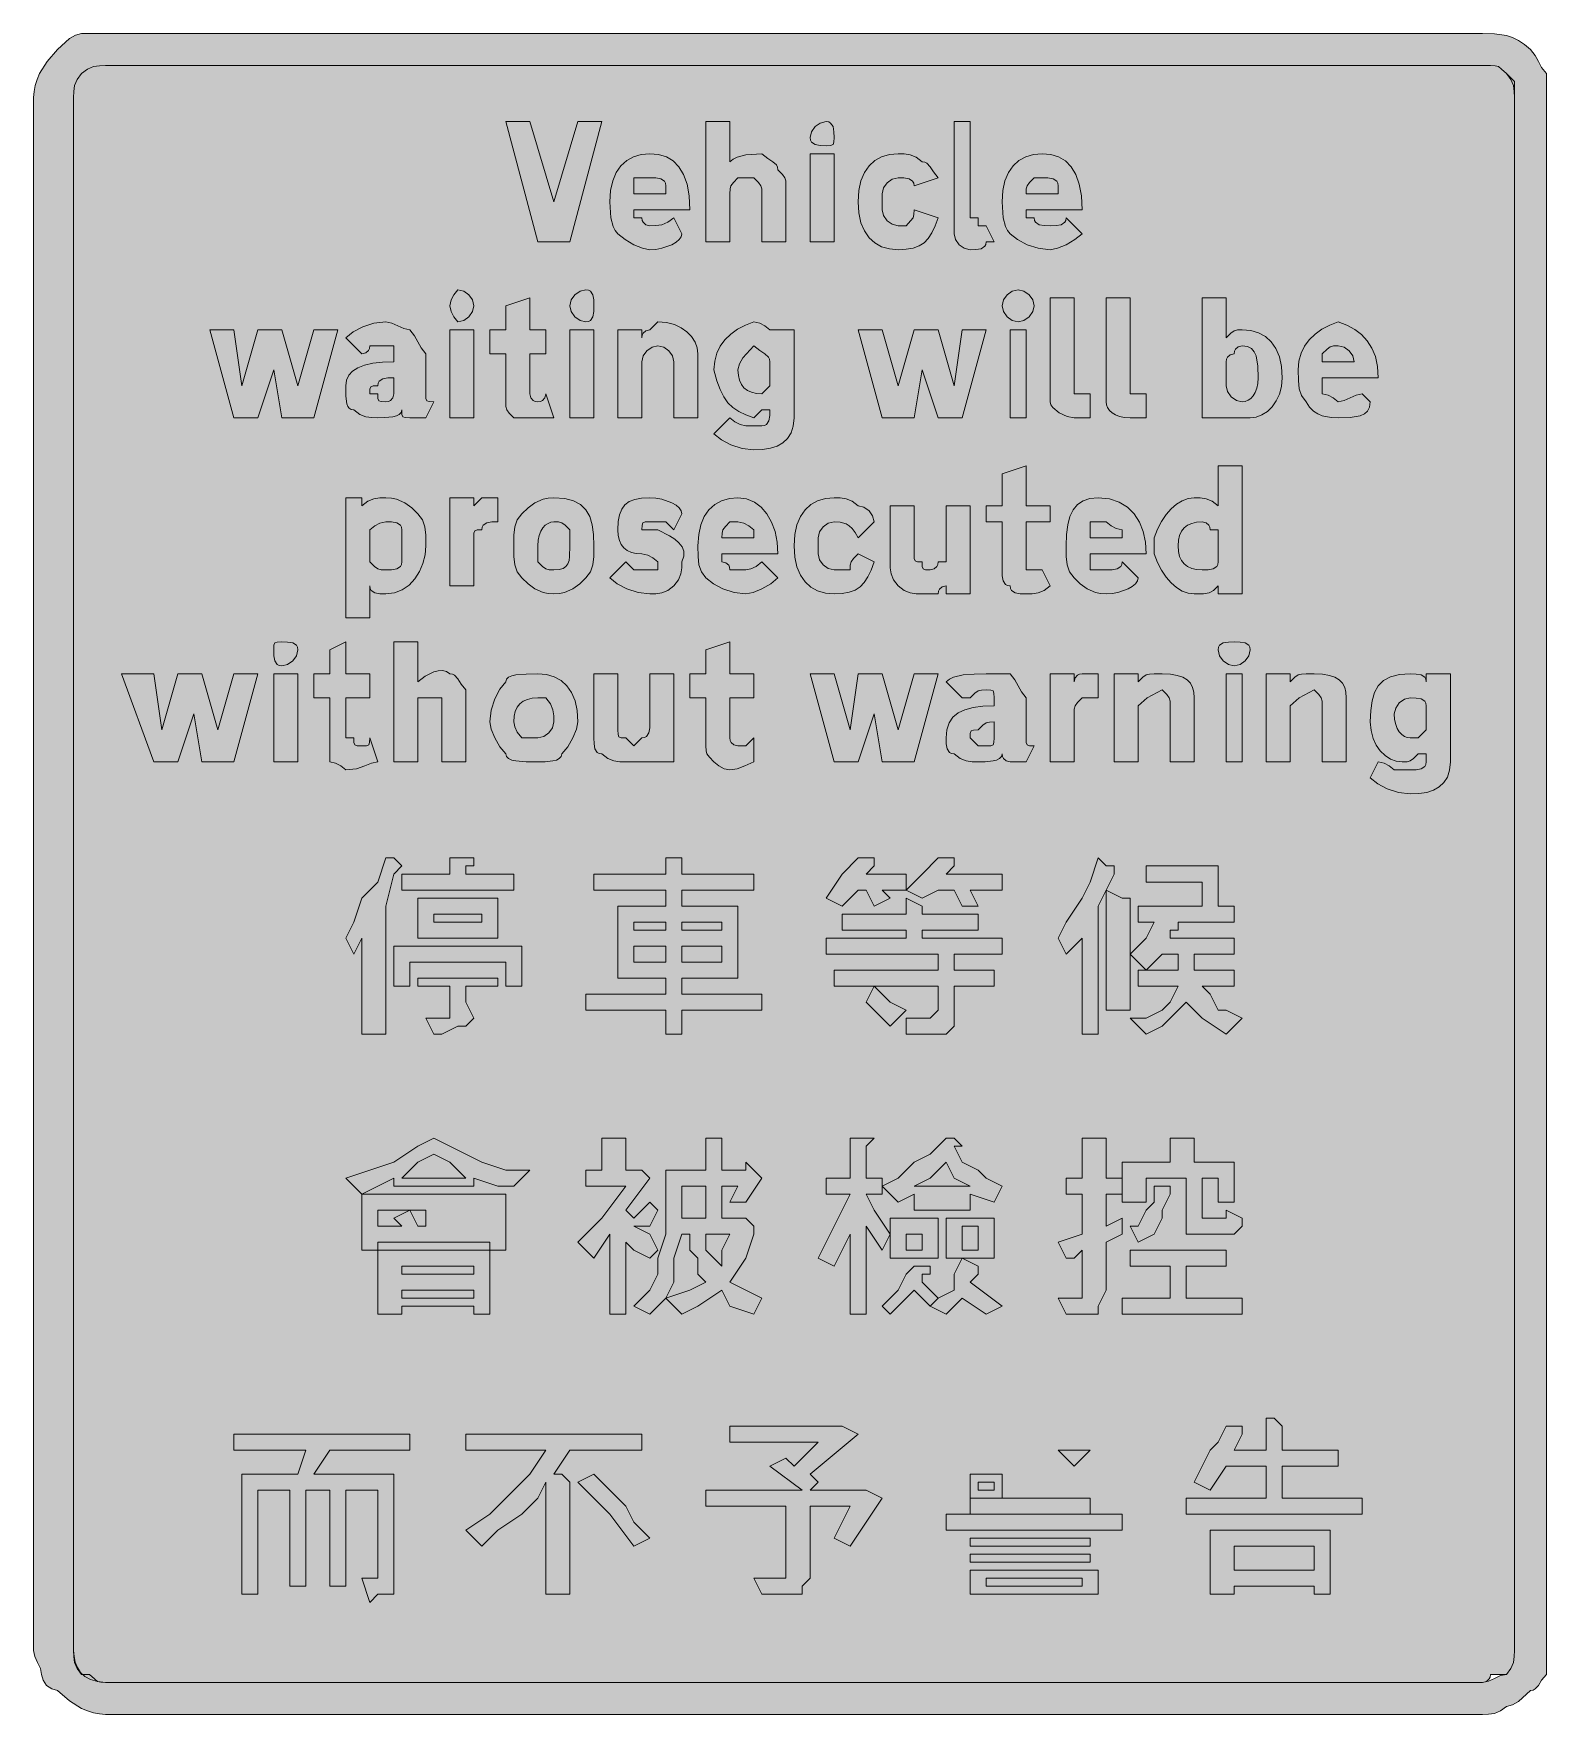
# Model space of a CAD drawing. Header units: metres. Extents: x 169 to 396, y 11 to 263.
import ezdxf

# ---------------------------------------------------------------- set-up
doc = ezdxf.new("R2010")
doc.units = ezdxf.units.M
doc.layers.add('FILL_RED_FF0000', color=7, linetype='Continuous', true_color=0xff0000)
doc.layers.add('FILL_WHITE_FFFFFF', color=7, linetype='Continuous', true_color=0xffffff)

msp = doc.modelspace()

# ---------------------------------------------------------------- hatches: boundary and pattern name
at = {"layer": 'FILL_RED_FF0000', "true_color": 0xff0000}
h = msp.add_hatch(color=7, dxfattribs=at)
h.dxf.hatch_style = 1
h.paths.add_polyline_path([(395.55, 16.56), (394.84, 15.68), (394.35, 14.91), (393.86, 14.37), (393.55, 14.21), (393.15, 14.16), (391.35, 12.51), (390.45, 11.97), (389.55, 11.76), (388.65, 11.07), (387.75, 10.71), (386.85, 10.58), (385.95, 10.56), (179.55, 10.56), (178.65, 10.62), (177.75, 10.78), (176.85, 11.07), (175.95, 11.46), (174.15, 12.58), (172.35, 14.16), (171.47, 14.37), (170.7, 14.91), (170.16, 15.68), (169.95, 16.56), (169.76, 17.46), (169.35, 18.36), (168.94, 19.26), (168.75, 20.16), (168.75, 252.96), (168.81, 253.86), (168.98, 254.76), (169.26, 255.66), (169.65, 256.56), (170.78, 258.36), (172.35, 260.16), (174.15, 261.81), (175.05, 262.35), (175.95, 262.56), (179.55, 262.56), (385.95, 262.56), (387.75, 262.52), (389.55, 262.26), (390.45, 261.97), (391.35, 261.55), (392.25, 260.95), (393.15, 260.16), (393.86, 259.26), (394.35, 258.36), (394.84, 257.46), (395.55, 256.56), (395.55, 252.96), (395.55, 20.16), (395.55, 16.56)])
h.paths.add_polyline_path([(174.77, 19.26), (174.9, 18.36), (175.26, 17.46), (175.95, 16.56), (177.15, 16.56), (177.86, 15.87), (178.35, 15.51), (178.84, 15.38), (179.55, 15.36), (385.95, 15.36), (386.85, 15.55), (387.75, 15.96), (388.65, 16.37), (389.55, 16.56), (390.24, 17.46), (390.6, 18.36), (390.73, 19.26), (390.75, 20.16), (390.75, 252.96), (390.73, 253.86), (390.6, 254.76), (390.24, 255.66), (389.55, 256.56), (388.84, 257.25), (388.35, 257.61), (387.86, 257.74), (387.15, 257.76), (385.95, 257.76), (179.55, 257.76), (178.65, 257.74), (177.75, 257.61), (176.85, 257.25), (175.95, 256.56), (175.26, 255.66), (174.9, 254.76), (174.77, 253.86), (174.75, 252.96), (174.75, 20.16), (174.77, 19.26)], flags=16)
h = msp.add_hatch(color=7, dxfattribs=at)
h.dxf.hatch_style = 1
h.paths.add_polyline_path([(246.75, 231.36), (244.35, 231.36), (239.55, 249.36), (243.15, 249.36), (246.75, 237.36), (250.35, 249.36), (253.95, 249.36), (249.15, 231.36), (246.75, 231.36)])
h = msp.add_hatch(color=7, dxfattribs=at)
h.dxf.hatch_style = 1
h.paths.add_polyline_path([(273.65, 243.76), (274.24, 244.05), (275.55, 244.41), (277.95, 244.56), (278.83, 243.85), (279.6, 243.36), (280.14, 242.87), (280.3, 242.56), (280.35, 242.16), (281.04, 241.45), (281.4, 240.96), (281.53, 240.47), (281.55, 239.76), (281.55, 231.36), (277.95, 231.36), (277.95, 238.56), (277.93, 239.27), (277.8, 239.76), (277.44, 240.25), (276.75, 240.96), (275.55, 240.96), (274.35, 240.96), (273.66, 240.25), (273.3, 239.76), (273.17, 239.27), (273.15, 238.56), (273.15, 231.36), (269.55, 231.36), (269.55, 249.36), (273.15, 249.36), (273.15, 243.36), (273.65, 243.76)])
h = msp.add_hatch(color=7, dxfattribs=at)
h.dxf.hatch_style = 1
h.paths.add_polyline_path([(288.73, 246.27), (288.6, 245.91), (288.24, 245.78), (287.55, 245.76), (286.67, 245.78), (285.9, 245.91), (285.36, 246.27), (285.2, 246.56), (285.15, 246.96), (285.36, 247.84), (285.9, 248.61), (286.67, 249.15), (287.55, 249.36), (287.95, 249.31), (288.24, 249.15), (288.6, 248.61), (288.73, 247.84), (288.75, 246.96), (288.73, 246.27)])
h = msp.add_hatch(color=7, dxfattribs=at)
h.dxf.hatch_style = 1
h.paths.add_polyline_path([(309.15, 234.96), (310.35, 234.96), (310.35, 233.76), (311.55, 233.76), (312.75, 231.36), (311.55, 231.36), (311.5, 230.96), (311.34, 230.67), (310.8, 230.31), (310.03, 230.18), (309.15, 230.16), (308.27, 230.37), (307.5, 230.91), (306.96, 231.68), (306.75, 232.56), (306.75, 233.76), (306.75, 249.36), (309.15, 249.36), (309.15, 234.96)])
h = msp.add_hatch(color=7, dxfattribs=at)
h.dxf.hatch_style = 1
h.paths.add_polyline_path([(258.75, 234.96), (259.95, 234.96), (260, 234.56), (260.14, 234.27), (260.55, 233.91), (261.15, 233.76), (262.05, 233.78), (262.95, 233.91), (263.85, 234.27), (264.75, 234.96), (265.95, 232.56), (265.84, 232.11), (265.54, 231.68), (265.06, 231.27), (264.45, 230.91), (262.91, 230.37), (262.05, 230.21), (261.15, 230.16), (260.06, 230.37), (258.75, 230.91), (257.44, 231.68), (256.35, 232.56), (255.95, 233.06), (255.66, 233.65), (255.3, 234.96), (255.15, 237.36), (255.26, 239.05), (255.58, 240.51), (256.1, 241.75), (256.8, 242.76), (257.67, 243.55), (258.69, 244.11), (259.86, 244.45), (261.15, 244.56), (262.44, 244.45), (263.61, 244.09), (264.63, 243.48), (265.5, 242.61), (266.2, 241.45), (266.72, 240), (267.04, 238.24), (267.15, 236.16), (258.75, 236.16), (258.75, 234.96)])
h.paths.add_polyline_path([(263.55, 239.76), (263.5, 240.16), (263.34, 240.45), (262.8, 240.81), (262.03, 240.94), (261.15, 240.96), (258.75, 240.96), (258.75, 238.56), (263.55, 238.56), (263.55, 239.76)], flags=16)
h = msp.add_hatch(color=7, dxfattribs=at)
h.dxf.hatch_style = 1
h.paths.add_polyline_path([(285.15, 231.36), (285.15, 244.56), (288.75, 244.56), (288.75, 231.36), (285.15, 231.36)])
h = msp.add_hatch(color=7, dxfattribs=at)
h.dxf.hatch_style = 1
h.paths.add_polyline_path([(299.25, 244.54), (300.15, 244.41), (301.05, 244.05), (301.95, 243.36), (302.35, 243.31), (302.66, 243.15), (303.15, 242.61), (303.64, 241.84), (304.35, 240.96), (300.75, 239.76), (300.7, 240.16), (300.54, 240.45), (300, 240.81), (299.23, 240.94), (298.35, 240.96), (297.47, 240.75), (296.7, 240.21), (296.16, 239.44), (295.95, 238.56), (295.95, 237.36), (295.95, 236.16), (296.16, 235.28), (296.7, 234.51), (297.47, 233.97), (298.35, 233.76), (299.55, 233.76), (300.24, 234.47), (300.6, 234.96), (300.73, 235.45), (300.75, 236.16), (304.35, 234.96), (303.9, 233.72), (303.41, 232.69), (302.87, 231.86), (302.25, 231.21), (301.51, 230.73), (300.64, 230.4), (299.59, 230.22), (298.35, 230.16), (297.06, 230.27), (295.89, 230.61), (294.87, 231.17), (294, 231.96), (293.3, 232.97), (292.78, 234.21), (292.46, 235.67), (292.35, 237.36), (292.46, 239.05), (292.78, 240.51), (293.3, 241.75), (294, 242.76), (294.87, 243.55), (295.89, 244.11), (297.06, 244.45), (298.35, 244.56), (299.25, 244.54)])
h = msp.add_hatch(color=7, dxfattribs=at)
h.dxf.hatch_style = 1
h.paths.add_polyline_path([(317.55, 234.96), (318.75, 234.96), (318.8, 234.56), (318.96, 234.27), (319.5, 233.91), (320.27, 233.78), (321.15, 233.76), (322.03, 233.78), (322.8, 233.91), (323.34, 234.27), (323.5, 234.56), (323.55, 234.96), (325.95, 232.56), (324.86, 231.68), (323.55, 230.91), (322.24, 230.37), (321.15, 230.16), (319.37, 230.37), (317.7, 230.91), (316.26, 231.68), (315.15, 232.56), (314.75, 233.06), (314.46, 233.65), (314.1, 234.96), (313.95, 237.36), (314.06, 239.05), (314.38, 240.51), (314.9, 241.75), (315.6, 242.76), (316.47, 243.55), (317.49, 244.11), (318.66, 244.45), (319.95, 244.56), (321.24, 244.45), (322.41, 244.09), (323.43, 243.48), (324.3, 242.61), (325, 241.45), (325.52, 240), (325.84, 238.24), (325.95, 236.16), (317.55, 236.16), (317.55, 234.96)])
h.paths.add_polyline_path([(322.35, 239.76), (322.3, 240.16), (322.14, 240.45), (321.6, 240.81), (320.83, 240.94), (319.95, 240.96), (318.75, 240.96), (318.06, 240.25), (317.7, 239.76), (317.57, 239.27), (317.55, 238.56), (322.35, 238.56), (322.35, 239.76)], flags=16)
h = msp.add_hatch(color=7, dxfattribs=at)
h.dxf.hatch_style = 1
h.paths.add_polyline_path([(234.54, 220.88), (234, 220.11), (233.23, 219.57), (232.35, 219.36), (231.75, 220.11), (231.34, 220.88), (231.15, 221.76), (231.34, 222.64), (231.75, 223.41), (232.35, 224.16), (233.23, 223.95), (234, 223.41), (234.54, 222.64), (234.75, 221.76), (234.54, 220.88)])
h = msp.add_hatch(color=7, dxfattribs=at)
h.dxf.hatch_style = 1
h.paths.add_polyline_path([(245.55, 218.16), (245.55, 214.56), (243.15, 214.56), (243.15, 209.76), (243.15, 208.56), (243.3, 207.96), (243.66, 207.55), (243.95, 207.41), (244.35, 207.36), (244.75, 207.41), (245.04, 207.55), (245.4, 207.96), (245.55, 208.56), (246.75, 204.96), (243.15, 204.96), (240.75, 204.96), (240.06, 205.67), (239.7, 206.16), (239.57, 206.65), (239.55, 207.36), (239.55, 214.56), (237.15, 214.56), (237.15, 218.16), (239.55, 218.16), (239.55, 221.76), (243.15, 222.96), (243.15, 218.16), (245.55, 218.16)])
h = msp.add_hatch(color=7, dxfattribs=at)
h.dxf.hatch_style = 1
h.paths.add_polyline_path([(252.73, 220.88), (252.6, 220.11), (252.24, 219.57), (251.95, 219.41), (251.55, 219.36), (250.67, 219.57), (249.9, 220.11), (249.36, 220.88), (249.15, 221.76), (249.36, 222.64), (249.9, 223.41), (250.67, 223.95), (251.55, 224.16), (251.95, 224.11), (252.24, 223.95), (252.6, 223.41), (252.73, 222.64), (252.75, 221.76), (252.73, 220.88)])
h = msp.add_hatch(color=7, dxfattribs=at)
h.dxf.hatch_style = 1
h.paths.add_polyline_path([(318.54, 220.88), (318, 220.11), (317.23, 219.57), (316.35, 219.36), (315.47, 219.57), (314.7, 220.11), (314.16, 220.88), (313.95, 221.76), (314.16, 222.64), (314.7, 223.41), (315.47, 223.95), (316.35, 224.16), (317.23, 223.95), (318, 223.41), (318.54, 222.64), (318.75, 221.76), (318.54, 220.88)])
h = msp.add_hatch(color=7, dxfattribs=at)
h.dxf.hatch_style = 1
h.paths.add_polyline_path([(324.75, 208.56), (327.15, 208.56), (327.15, 204.96), (324.75, 204.96), (323.68, 205.17), (322.5, 205.71), (321.54, 206.48), (321.26, 206.91), (321.15, 207.36), (321.15, 208.56), (321.15, 222.96), (324.75, 222.96), (324.75, 208.56)])
h = msp.add_hatch(color=7, dxfattribs=at)
h.dxf.hatch_style = 1
h.paths.add_polyline_path([(333.15, 208.56), (335.55, 208.56), (335.55, 204.96), (334.35, 204.96), (333.15, 204.96), (332.31, 205.01), (331.57, 205.17), (330.96, 205.4), (330.45, 205.71), (330.06, 206.07), (329.77, 206.48), (329.61, 206.91), (329.55, 207.36), (329.55, 208.56), (329.55, 222.96), (333.15, 222.96), (333.15, 208.56)])
h = msp.add_hatch(color=7, dxfattribs=at)
h.dxf.hatch_style = 1
h.paths.add_polyline_path([(343.95, 204.96), (343.95, 222.96), (347.55, 222.96), (347.55, 216.96), (348.26, 217.65), (348.75, 218.01), (349.24, 218.14), (349.95, 218.16), (351.24, 218.05), (352.41, 217.71), (353.43, 217.15), (354.3, 216.36), (355, 215.35), (355.52, 214.11), (355.84, 212.65), (355.95, 210.96), (355.84, 209.67), (355.54, 208.5), (355.06, 207.48), (354.45, 206.61), (353.72, 205.91), (352.91, 205.39), (352.05, 205.07), (351.15, 204.96), (347.55, 204.96), (343.95, 204.96)])
h.paths.add_polyline_path([(350.83, 207.58), (351.24, 207.87), (351.6, 208.26), (351.91, 208.77), (352.14, 209.38), (352.3, 210.12), (352.35, 210.96), (352.31, 212.72), (352.05, 214.26), (351.76, 214.87), (351.34, 215.35), (350.74, 215.65), (349.95, 215.76), (349.35, 215.61), (348.94, 215.25), (348.8, 214.96), (348.75, 214.56), (348.15, 214.41), (347.74, 214.05), (347.6, 213.76), (347.55, 213.36), (347.55, 209.76), (347.76, 208.88), (348.3, 208.11), (349.07, 207.57), (349.95, 207.36), (350.4, 207.42), (350.83, 207.58)], flags=16)
h = msp.add_hatch(color=7, dxfattribs=at)
h.dxf.hatch_style = 1
h.paths.add_polyline_path([(225.15, 204.96), (224.46, 204.98), (224.1, 205.11), (223.97, 205.47), (223.95, 206.16), (223.84, 205.76), (223.56, 205.47), (223.13, 205.25), (222.6, 205.11), (221.42, 204.98), (220.35, 204.96), (219.45, 204.98), (218.55, 205.11), (217.65, 205.47), (216.75, 206.16), (216.35, 206.22), (216.06, 206.38), (215.84, 206.67), (215.7, 207.06), (215.57, 208.18), (215.55, 209.76), (215.66, 210.6), (216, 211.33), (216.56, 211.95), (217.35, 212.46), (218.36, 212.85), (219.6, 213.13), (221.06, 213.3), (222.75, 213.36), (222.75, 214.56), (222.75, 215.76), (221.55, 215.76), (219.15, 215.76), (219.1, 215.36), (218.96, 215.07), (218.55, 214.71), (217.95, 214.56), (215.55, 216.96), (216.66, 217.84), (218.1, 218.61), (219.77, 219.15), (221.55, 219.36), (222.45, 219.17), (223.35, 218.76), (224.25, 218.35), (225.15, 218.16), (225.86, 217.26), (226.35, 216.36), (226.84, 215.46), (227.55, 214.56), (227.55, 208.56), (227.57, 207.87), (227.7, 207.51), (228.06, 207.38), (228.75, 207.36), (227.55, 204.96), (225.15, 204.96)])
h.paths.add_polyline_path([(220.37, 207.87), (220.5, 207.51), (220.86, 207.38), (221.55, 207.36), (221.95, 207.41), (222.24, 207.55), (222.6, 207.96), (222.75, 208.56), (222.75, 210.96), (221.87, 210.94), (221.1, 210.81), (220.56, 210.45), (220.4, 210.16), (220.35, 209.76), (219.66, 209.74), (219.3, 209.61), (219.17, 209.25), (219.15, 208.56), (220.35, 208.56), (220.37, 207.87)], flags=16)
h = msp.add_hatch(color=7, dxfattribs=at)
h.dxf.hatch_style = 1
h.paths.add_polyline_path([(264.75, 204.96), (264.75, 213.36), (264.54, 214.24), (264, 215.01), (263.23, 215.55), (262.35, 215.76), (261.47, 215.55), (260.7, 215.01), (260.16, 214.24), (259.95, 213.36), (259.95, 204.96), (256.35, 204.96), (256.35, 218.16), (259.95, 218.16), (259.95, 216.96), (260, 217.36), (260.14, 217.65), (260.55, 218.01), (261.15, 218.16), (262.35, 219.36), (263.64, 219.25), (264.81, 218.95), (265.83, 218.47), (266.7, 217.86), (267.4, 217.13), (267.92, 216.32), (268.24, 215.46), (268.35, 214.56), (268.35, 204.96), (264.75, 204.96)])
h = msp.add_hatch(color=7, dxfattribs=at)
h.dxf.hatch_style = 1
h.paths.add_polyline_path([(282.32, 202.69), (281.8, 201.86), (281.1, 201.21), (280.23, 200.73), (279.21, 200.4), (278.04, 200.22), (276.75, 200.16), (274.97, 200.37), (273.3, 200.91), (271.86, 201.68), (270.75, 202.56), (273.15, 204.96), (273.9, 204.36), (274.67, 203.95), (275.55, 203.76), (277.95, 203.76), (278.35, 203.81), (278.64, 203.97), (279, 204.51), (279.13, 205.28), (279.15, 206.16), (277.95, 206.16), (276.75, 204.96), (275.51, 205.42), (274.46, 205.92), (273.59, 206.5), (272.85, 207.21), (272.23, 208.09), (271.69, 209.18), (271.2, 210.52), (270.75, 212.16), (270.86, 213.45), (271.18, 214.63), (271.7, 215.7), (272.4, 216.66), (273.27, 217.5), (274.29, 218.23), (275.46, 218.85), (276.75, 219.36), (277.63, 219.17), (278.4, 218.76), (279.15, 218.16), (282.75, 218.16), (282.75, 204.96), (282.64, 203.72), (282.32, 202.69)])
h.paths.add_polyline_path([(278.94, 214.07), (278.4, 214.56), (277.63, 215.05), (276.75, 215.76), (275.1, 213.96), (274.56, 213.06), (274.35, 212.16), (274.41, 211.32), (274.57, 210.58), (274.86, 209.97), (275.25, 209.46), (275.76, 209.07), (276.37, 208.78), (277.11, 208.62), (277.95, 208.56), (279.15, 209.76), (279.15, 210.96), (279.15, 213.36), (279.1, 213.76), (278.94, 214.07)], flags=16)
h = msp.add_hatch(color=7, dxfattribs=at)
h.dxf.hatch_style = 1
h.paths.add_polyline_path([(361.95, 209.76), (361.95, 208.56), (362.83, 208.37), (363.6, 207.96), (364.35, 207.36), (365.25, 207.55), (366.15, 207.96), (367.05, 208.37), (367.95, 208.56), (369.15, 207.36), (369.04, 206.57), (368.74, 205.97), (368.26, 205.55), (367.65, 205.26), (366.11, 205), (364.35, 204.96), (363.26, 205), (361.95, 205.26), (361.28, 205.55), (360.64, 205.97), (360.05, 206.57), (359.55, 207.36), (358.86, 208.28), (358.5, 209.31), (358.37, 210.57), (358.35, 212.16), (358.46, 213.45), (358.78, 214.63), (359.3, 215.7), (360, 216.66), (360.87, 217.5), (361.89, 218.23), (363.06, 218.85), (364.35, 219.36), (365.64, 218.85), (366.81, 218.22), (367.83, 217.44), (368.7, 216.51), (369.4, 215.41), (369.92, 214.13), (370.24, 212.65), (370.35, 210.96), (361.95, 210.96), (361.95, 209.76)])
h.paths.add_polyline_path([(366.54, 214.24), (366, 215.01), (365.23, 215.55), (364.35, 215.76), (363.64, 215.74), (363.15, 215.61), (362.66, 215.25), (361.95, 214.56), (361.95, 213.36), (366.75, 213.36), (366.54, 214.24)], flags=16)
h = msp.add_hatch(color=7, dxfattribs=at)
h.dxf.hatch_style = 1
h.paths.add_polyline_path([(205.95, 204.96), (204.75, 212.16), (202.35, 204.96), (198.75, 204.96), (195.15, 218.16), (198.75, 218.16), (199.95, 209.76), (202.35, 218.16), (204.75, 218.16), (205.95, 218.16), (208.35, 209.76), (210.75, 218.16), (214.35, 218.16), (210.75, 204.96), (205.95, 204.96)])
h = msp.add_hatch(color=7, dxfattribs=at)
h.dxf.hatch_style = 1
h.paths.add_polyline_path([(231.15, 204.96), (231.15, 218.16), (234.75, 218.16), (234.75, 204.96), (231.15, 204.96)])
h = msp.add_hatch(color=7, dxfattribs=at)
h.dxf.hatch_style = 1
h.paths.add_polyline_path([(249.15, 204.96), (249.15, 218.16), (252.75, 218.16), (252.75, 204.96), (249.15, 204.96)])
h = msp.add_hatch(color=7, dxfattribs=at)
h.dxf.hatch_style = 1
h.paths.add_polyline_path([(304.35, 204.96), (301.95, 212.16), (300.75, 204.96), (295.95, 204.96), (292.35, 218.16), (295.95, 218.16), (298.35, 209.76), (300.75, 218.16), (301.95, 218.16), (304.35, 218.16), (306.75, 209.76), (307.95, 218.16), (311.55, 218.16), (307.95, 204.96), (304.35, 204.96)])
h = msp.add_hatch(color=7, dxfattribs=at)
h.dxf.hatch_style = 1
h.paths.add_polyline_path([(315.15, 204.96), (315.15, 218.16), (317.55, 218.16), (317.55, 204.96), (315.15, 204.96)])
h = msp.add_hatch(color=7, dxfattribs=at)
h.dxf.hatch_style = 1
h.paths.add_polyline_path([(321.15, 191.76), (321.15, 189.36), (317.55, 189.36), (317.55, 183.36), (317.55, 182.16), (318.75, 182.16), (319.95, 182.16), (321.15, 179.76), (320.25, 179.07), (319.35, 178.71), (318.45, 178.58), (317.55, 178.56), (316.67, 178.58), (315.9, 178.71), (315.36, 179.07), (315.2, 179.36), (315.15, 179.76), (314.75, 179.81), (314.46, 179.97), (314.1, 180.51), (313.97, 181.28), (313.95, 182.16), (313.95, 189.36), (311.55, 189.36), (311.55, 191.76), (313.95, 191.76), (313.95, 196.56), (317.55, 197.76), (317.55, 191.76), (321.15, 191.76)])
h = msp.add_hatch(color=7, dxfattribs=at)
h.dxf.hatch_style = 1
h.paths.add_polyline_path([(349.95, 197.76), (349.95, 178.56), (346.35, 178.56), (346.35, 179.76), (345.62, 179.07), (345, 178.71), (344.16, 178.58), (342.75, 178.56), (341.85, 178.67), (340.97, 178.99), (340.11, 179.51), (339.3, 180.21), (338.54, 181.08), (337.86, 182.1), (337.25, 183.27), (336.75, 184.56), (336.75, 185.76), (336.75, 186.96), (337.25, 188.25), (337.86, 189.42), (338.54, 190.44), (339.3, 191.31), (340.11, 192.01), (340.97, 192.53), (341.85, 192.85), (342.75, 192.96), (343.65, 192.94), (344.55, 192.81), (345.45, 192.45), (346.35, 191.76), (346.35, 197.76), (349.95, 197.76)])
h.paths.add_polyline_path([(346.35, 188.16), (345.15, 188.16), (345.1, 188.56), (344.96, 188.85), (344.55, 189.21), (343.95, 189.36), (343.11, 189.3), (342.37, 189.13), (341.76, 188.85), (341.25, 188.46), (340.86, 187.95), (340.57, 187.33), (340.41, 186.6), (340.35, 185.76), (340.41, 184.92), (340.57, 184.18), (340.86, 183.57), (341.25, 183.06), (341.76, 182.67), (342.37, 182.38), (343.11, 182.22), (343.95, 182.16), (344.83, 182.18), (345.6, 182.31), (346.14, 182.67), (346.3, 182.96), (346.35, 183.36), (346.35, 186.96), (346.35, 188.16)], flags=16)
h = msp.add_hatch(color=7, dxfattribs=at)
h.dxf.hatch_style = 1
h.paths.add_polyline_path([(227.12, 183.12), (226.6, 181.9), (225.9, 180.81), (225.03, 179.89), (224.01, 179.18), (222.84, 178.72), (221.55, 178.56), (220.67, 178.58), (219.9, 178.71), (219.36, 179.07), (219.2, 179.36), (219.15, 179.76), (219.15, 174.96), (215.55, 174.96), (215.55, 192.96), (217.95, 192.96), (217.95, 191.76), (218.85, 192.45), (219.75, 192.81), (220.65, 192.94), (221.55, 192.96), (222.4, 192.91), (223.14, 192.75), (224.4, 192.21), (225.43, 191.44), (226.35, 190.56), (227.04, 189.64), (227.4, 188.61), (227.53, 187.35), (227.55, 185.76), (227.44, 184.42), (227.12, 183.12)])
h.paths.add_polyline_path([(223.2, 182.31), (223.74, 182.67), (223.9, 182.96), (223.95, 183.36), (223.95, 184.56), (223.95, 186.96), (223.95, 188.16), (223.9, 188.56), (223.74, 188.85), (223.2, 189.21), (222.43, 189.34), (221.55, 189.36), (220.67, 189.17), (219.9, 188.76), (219.15, 188.16), (219.15, 184.56), (219.15, 183.36), (219.86, 182.67), (220.35, 182.31), (220.84, 182.18), (221.55, 182.16), (222.43, 182.18), (223.2, 182.31)], flags=16)
h = msp.add_hatch(color=7, dxfattribs=at)
h.dxf.hatch_style = 1
h.paths.add_polyline_path([(231.15, 192.96), (234.75, 192.96), (234.75, 191.76), (235.95, 192.96), (238.35, 192.96), (238.35, 189.36), (237.47, 189.34), (236.7, 189.21), (236.16, 188.85), (236, 188.56), (235.95, 188.16), (235.26, 188.14), (234.9, 188.01), (234.77, 187.65), (234.75, 186.96), (234.75, 179.76), (231.15, 179.76), (231.15, 192.96)])
h = msp.add_hatch(color=7, dxfattribs=at)
h.dxf.hatch_style = 1
h.paths.add_polyline_path([(252.6, 182.91), (252.24, 181.88), (251.55, 180.96), (250.63, 180.08), (249.6, 179.31), (248.34, 178.77), (247.6, 178.61), (246.75, 178.56), (245.9, 178.61), (245.16, 178.77), (243.9, 179.31), (242.87, 180.08), (241.95, 180.96), (241.26, 181.88), (240.9, 182.91), (240.77, 184.17), (240.75, 185.76), (240.77, 187.35), (240.9, 188.61), (241.26, 189.64), (241.95, 190.56), (242.87, 191.44), (243.9, 192.21), (245.16, 192.75), (245.9, 192.91), (246.75, 192.96), (248.39, 192.85), (249.71, 192.51), (250.76, 191.95), (251.55, 191.16), (252.12, 190.15), (252.49, 188.91), (252.69, 187.45), (252.75, 185.76), (252.73, 184.17), (252.6, 182.91)])
h.paths.add_polyline_path([(248.44, 188.85), (247.95, 189.21), (247.46, 189.34), (246.75, 189.36), (246.3, 189.3), (245.87, 189.13), (245.46, 188.85), (245.1, 188.46), (244.79, 187.95), (244.56, 187.33), (244.4, 186.6), (244.35, 185.76), (244.35, 183.36), (245.06, 182.67), (245.55, 182.31), (246.04, 182.18), (246.75, 182.16), (247.54, 182.22), (248.14, 182.38), (248.56, 182.67), (248.85, 183.06), (249.02, 183.57), (249.11, 184.18), (249.15, 185.76), (249.15, 188.16), (248.44, 188.85)], flags=16)
h = msp.add_hatch(color=7, dxfattribs=at)
h.dxf.hatch_style = 1
h.paths.add_polyline_path([(265.93, 182.46), (265.8, 181.56), (265.44, 180.66), (264.75, 179.76), (263.85, 179.07), (262.95, 178.71), (262.05, 178.58), (261.15, 178.56), (259.37, 178.77), (257.7, 179.31), (256.26, 180.08), (255.15, 180.96), (257.55, 183.36), (258.75, 182.16), (261.15, 182.16), (262.35, 182.16), (262.35, 183.36), (261.6, 183.96), (260.83, 184.37), (259.95, 184.56), (259.11, 184.62), (258.38, 184.78), (257.76, 185.07), (257.25, 185.46), (256.86, 185.97), (256.58, 186.58), (256.41, 187.32), (256.35, 188.16), (256.41, 189.4), (256.59, 190.43), (256.92, 191.26), (257.4, 191.91), (258.05, 192.39), (258.88, 192.72), (259.91, 192.9), (261.15, 192.96), (262.05, 192.91), (262.91, 192.75), (264.45, 192.21), (265.06, 191.85), (265.54, 191.44), (265.84, 191.01), (265.95, 190.56), (264.75, 188.16), (263.55, 189.36), (261.15, 189.36), (260.46, 189.34), (260.1, 189.21), (259.97, 188.85), (259.95, 188.16), (262.35, 188.16), (264.09, 187.24), (264.86, 186.75), (265.5, 186.21), (265.97, 185.62), (266.23, 184.95), (266.24, 184.21), (265.95, 183.36), (265.93, 182.46)])
h = msp.add_hatch(color=7, dxfattribs=at)
h.dxf.hatch_style = 1
h.paths.add_polyline_path([(271.95, 183.36), (272.55, 183.21), (272.96, 182.85), (273.1, 182.56), (273.15, 182.16), (275.55, 182.16), (276.3, 182.31), (277.07, 182.67), (277.95, 183.36), (280.35, 180.96), (279.26, 180.08), (277.95, 179.31), (276.64, 178.77), (275.55, 178.56), (273.77, 178.77), (272.1, 179.31), (270.66, 180.08), (269.55, 180.96), (268.86, 181.88), (268.5, 182.91), (268.37, 184.17), (268.35, 185.76), (268.46, 187.45), (268.78, 188.91), (269.3, 190.15), (270, 191.16), (270.87, 191.95), (271.89, 192.51), (273.06, 192.85), (274.35, 192.96), (275.64, 192.8), (276.81, 192.32), (277.83, 191.57), (278.7, 190.56), (279.4, 189.33), (279.92, 187.9), (280.24, 186.3), (280.35, 184.56), (271.95, 184.56), (271.95, 183.36)])
h.paths.add_polyline_path([(276.75, 188.16), (276, 188.76), (275.23, 189.17), (274.35, 189.36), (273.15, 189.36), (272.46, 188.65), (272.1, 188.16), (271.97, 187.67), (271.95, 186.96), (276.75, 186.96), (276.75, 188.16)], flags=16)
h = msp.add_hatch(color=7, dxfattribs=at)
h.dxf.hatch_style = 1
h.paths.add_polyline_path([(289.65, 192.94), (290.55, 192.81), (291.45, 192.45), (292.35, 191.76), (293.23, 191.55), (294, 191.01), (294.54, 190.24), (294.75, 189.36), (292.35, 186.96), (291.9, 187.75), (291.45, 188.35), (291, 188.77), (290.55, 189.06), (289.65, 189.32), (288.75, 189.36), (287.87, 189.15), (287.1, 188.61), (286.56, 187.84), (286.35, 186.96), (286.35, 185.76), (286.35, 184.56), (286.56, 183.68), (287.1, 182.91), (287.87, 182.37), (288.75, 182.16), (291.15, 182.16), (291.17, 182.87), (291.3, 183.36), (291.66, 183.85), (292.35, 184.56), (294.75, 183.36), (294.3, 182.12), (293.81, 181.09), (293.27, 180.26), (292.65, 179.61), (291.91, 179.13), (291.04, 178.8), (289.99, 178.62), (288.75, 178.56), (287.46, 178.67), (286.29, 179.01), (285.27, 179.57), (284.4, 180.36), (283.7, 181.37), (283.18, 182.61), (282.86, 184.07), (282.75, 185.76), (282.86, 187.45), (283.18, 188.91), (283.7, 190.15), (284.4, 191.16), (285.27, 191.95), (286.29, 192.51), (287.46, 192.85), (288.75, 192.96), (289.65, 192.94)])
h = msp.add_hatch(color=7, dxfattribs=at)
h.dxf.hatch_style = 1
h.paths.add_polyline_path([(309.15, 191.76), (309.15, 178.56), (305.55, 178.56), (305.55, 179.76), (304.95, 179.61), (304.54, 179.25), (304.4, 178.96), (304.35, 178.56), (301.95, 178.56), (301.05, 178.58), (300.15, 178.71), (299.25, 179.07), (298.35, 179.76), (297.66, 180.66), (297.3, 181.56), (297.17, 182.46), (297.15, 183.36), (297.15, 191.76), (300.75, 191.76), (300.75, 184.56), (300.77, 183.87), (300.9, 183.51), (301.26, 183.38), (301.95, 183.36), (301.97, 182.67), (302.1, 182.31), (302.46, 182.18), (303.15, 182.16), (303.75, 182.31), (304.16, 182.67), (304.3, 182.96), (304.35, 183.36), (305.55, 183.36), (305.55, 184.56), (305.55, 191.76), (309.15, 191.76)])
h = msp.add_hatch(color=7, dxfattribs=at)
h.dxf.hatch_style = 1
h.paths.add_polyline_path([(327.15, 183.36), (327.15, 182.16), (329.55, 182.16), (330.43, 182.18), (331.2, 182.31), (331.74, 182.67), (331.9, 182.96), (331.95, 183.36), (334.35, 180.96), (334.24, 180.51), (333.94, 180.08), (333.46, 179.67), (332.85, 179.31), (331.31, 178.77), (330.45, 178.61), (329.55, 178.56), (328.7, 178.61), (327.96, 178.77), (326.7, 179.31), (325.67, 180.08), (324.75, 180.96), (324.06, 181.88), (323.7, 182.91), (323.57, 184.17), (323.55, 185.76), (323.61, 187.45), (323.79, 188.91), (324.12, 190.15), (324.6, 191.16), (325.25, 191.95), (326.08, 192.51), (327.11, 192.85), (328.35, 192.96), (330.04, 192.8), (331.5, 192.32), (332.74, 191.57), (333.75, 190.56), (334.54, 189.33), (335.1, 187.9), (335.44, 186.3), (335.55, 184.56), (327.15, 184.56), (327.15, 183.36)])
h.paths.add_polyline_path([(331.95, 188.16), (331.07, 188.35), (330.3, 188.76), (329.55, 189.36), (327.15, 189.36), (327.15, 186.96), (331.95, 186.96), (331.95, 188.16)], flags=16)
h = msp.add_hatch(color=7, dxfattribs=at)
h.dxf.hatch_style = 1
h.paths.add_polyline_path([(208.14, 169.28), (207.6, 168.51), (206.83, 167.97), (205.95, 167.76), (205.55, 167.81), (205.26, 167.97), (204.9, 168.51), (204.77, 169.28), (204.75, 170.16), (204.77, 170.85), (204.9, 171.21), (205.26, 171.34), (205.95, 171.36), (206.83, 171.34), (207.6, 171.21), (208.14, 170.85), (208.3, 170.56), (208.35, 170.16), (208.14, 169.28)])
h = msp.add_hatch(color=7, dxfattribs=at)
h.dxf.hatch_style = 1
h.paths.add_polyline_path([(219.15, 166.56), (219.15, 162.96), (215.55, 162.96), (215.55, 156.96), (216.75, 156.96), (216.77, 156.27), (216.9, 155.91), (217.26, 155.78), (217.95, 155.76), (218.64, 155.78), (219, 155.91), (219.13, 156.27), (219.15, 156.96), (220.35, 153.36), (219.43, 153.17), (218.4, 152.76), (217.14, 152.35), (215.55, 152.16), (214.8, 152.76), (214.03, 153.17), (213.15, 153.36), (213.15, 155.76), (213.15, 162.96), (210.75, 162.96), (210.75, 166.56), (213.15, 166.56), (213.15, 170.16), (215.55, 171.36), (215.55, 166.56), (219.15, 166.56)])
h = msp.add_hatch(color=7, dxfattribs=at)
h.dxf.hatch_style = 1
h.paths.add_polyline_path([(227.44, 166.22), (228.75, 166.86), (229.42, 167.02), (230.06, 167.05), (230.65, 166.9), (231.15, 166.56), (231.55, 166.51), (231.86, 166.35), (232.35, 165.81), (232.84, 165.04), (233.55, 164.16), (233.55, 161.76), (233.55, 153.36), (229.95, 153.36), (229.95, 161.76), (229.95, 162.96), (228.75, 162.96), (226.35, 162.96), (226.35, 161.76), (226.35, 153.36), (222.75, 153.36), (222.75, 171.36), (226.35, 171.36), (226.35, 165.36), (227.44, 166.22)])
h = msp.add_hatch(color=7, dxfattribs=at)
h.dxf.hatch_style = 1
h.paths.add_polyline_path([(276.75, 166.56), (276.75, 162.96), (273.15, 162.96), (273.15, 156.96), (273.2, 156.56), (273.34, 156.27), (273.75, 155.91), (274.35, 155.76), (275.55, 155.76), (276.75, 156.96), (276.75, 153.36), (275.4, 152.76), (274.22, 152.35), (273.15, 152.16), (272.27, 152.35), (271.5, 152.76), (270.75, 153.36), (270.06, 154.07), (269.7, 154.56), (269.57, 155.05), (269.55, 155.76), (269.55, 162.96), (267.15, 162.96), (267.15, 166.56), (269.55, 166.56), (269.55, 170.16), (273.15, 171.36), (273.15, 166.56), (276.75, 166.56)])
h = msp.add_hatch(color=7, dxfattribs=at)
h.dxf.hatch_style = 1
h.paths.add_polyline_path([(350.94, 169.28), (350.4, 168.51), (349.63, 167.97), (348.75, 167.76), (347.87, 167.97), (347.1, 168.51), (346.56, 169.28), (346.35, 170.16), (346.4, 170.56), (346.56, 170.85), (347.1, 171.21), (347.87, 171.34), (348.75, 171.36), (349.63, 171.34), (350.4, 171.21), (350.94, 170.85), (351.1, 170.56), (351.15, 170.16), (350.94, 169.28)])
h = msp.add_hatch(color=7, dxfattribs=at)
h.dxf.hatch_style = 1
h.paths.add_polyline_path([(193.95, 153.36), (192.75, 160.56), (190.35, 153.36), (186.75, 153.36), (181.95, 166.56), (186.75, 166.56), (187.95, 158.16), (190.35, 166.56), (192.75, 166.56), (193.95, 166.56), (196.35, 158.16), (198.75, 166.56), (202.35, 166.56), (198.75, 153.36), (193.95, 153.36)])
h = msp.add_hatch(color=7, dxfattribs=at)
h.dxf.hatch_style = 1
h.paths.add_polyline_path([(204.75, 153.36), (204.75, 166.56), (208.35, 166.56), (208.35, 153.36), (204.75, 153.36)])
h = msp.add_hatch(color=7, dxfattribs=at)
h.dxf.hatch_style = 1
h.paths.add_polyline_path([(249.6, 156.96), (248.83, 155.65), (247.95, 154.56), (247.84, 154.16), (247.56, 153.87), (247.13, 153.65), (246.6, 153.51), (245.42, 153.38), (244.35, 153.36), (242.59, 153.38), (241.05, 153.51), (240.44, 153.65), (239.96, 153.87), (239.66, 154.16), (239.55, 154.56), (238.67, 155.65), (237.9, 156.96), (237.36, 158.27), (237.15, 159.36), (237.36, 161.14), (237.9, 162.81), (238.67, 164.25), (239.55, 165.36), (239.66, 165.76), (239.96, 166.05), (240.44, 166.27), (241.05, 166.41), (242.59, 166.54), (244.35, 166.56), (245.64, 166.45), (246.81, 166.11), (247.83, 165.55), (248.7, 164.76), (249.4, 163.75), (249.92, 162.51), (250.24, 161.05), (250.35, 159.36), (250.14, 158.27), (249.6, 156.96)])
h.paths.add_polyline_path([(246.6, 161.16), (246.24, 162.06), (245.55, 162.96), (244.35, 162.96), (243.51, 162.9), (242.77, 162.73), (242.16, 162.45), (241.65, 162.06), (241.26, 161.55), (240.97, 160.93), (240.81, 160.2), (240.75, 159.36), (240.9, 158.61), (241.26, 157.84), (241.95, 156.96), (244.35, 156.96), (245.23, 157.17), (246, 157.71), (246.54, 158.48), (246.75, 159.36), (246.73, 160.26), (246.6, 161.16)], flags=16)
h = msp.add_hatch(color=7, dxfattribs=at)
h.dxf.hatch_style = 1
h.paths.add_polyline_path([(264.75, 166.56), (264.75, 153.36), (261.15, 153.36), (259.95, 153.36), (257.55, 153.36), (256.65, 153.38), (255.75, 153.51), (254.85, 153.87), (253.95, 154.56), (253.55, 154.61), (253.26, 154.77), (252.9, 155.31), (252.77, 156.08), (252.75, 156.96), (252.75, 166.56), (256.35, 166.56), (256.35, 158.16), (256.37, 157.47), (256.5, 157.11), (256.86, 156.98), (257.55, 156.96), (258.75, 155.76), (259.95, 156.96), (260.35, 157.01), (260.64, 157.17), (261, 157.71), (261.13, 158.48), (261.15, 159.36), (261.15, 166.56), (264.75, 166.56)])
h = msp.add_hatch(color=7, dxfattribs=at)
h.dxf.hatch_style = 1
h.paths.add_polyline_path([(295.95, 153.36), (294.75, 160.56), (292.35, 153.36), (288.75, 153.36), (285.15, 166.56), (288.75, 166.56), (291.15, 158.16), (292.35, 166.56), (294.75, 166.56), (295.95, 166.56), (298.35, 158.16), (300.75, 166.56), (304.35, 166.56), (300.75, 153.36), (295.95, 153.36)])
h = msp.add_hatch(color=7, dxfattribs=at)
h.dxf.hatch_style = 1
h.paths.add_polyline_path([(315.15, 153.36), (314.55, 153.51), (314.14, 153.87), (314, 154.16), (313.95, 154.56), (313.84, 154.16), (313.56, 153.87), (313.13, 153.65), (312.6, 153.51), (311.42, 153.38), (310.35, 153.36), (309.45, 153.38), (308.55, 153.51), (307.65, 153.87), (306.75, 154.56), (306.35, 154.61), (306.06, 154.77), (305.7, 155.31), (305.57, 156.08), (305.55, 156.96), (305.66, 158.2), (306, 159.23), (306.56, 160.06), (307.35, 160.71), (308.36, 161.19), (309.6, 161.52), (311.06, 161.7), (312.75, 161.76), (312.75, 162.96), (312.73, 163.65), (312.6, 164.01), (312.24, 164.14), (311.55, 164.16), (310.84, 164.14), (310.35, 164.01), (309.86, 163.65), (309.15, 162.96), (307.95, 162.96), (305.55, 165.36), (306.05, 165.76), (306.66, 166.05), (308.1, 166.41), (309.77, 166.54), (311.55, 166.56), (315.15, 166.56), (315.86, 165.66), (316.35, 164.76), (316.84, 163.86), (317.55, 162.96), (317.55, 156.96), (317.57, 156.27), (317.7, 155.91), (318.06, 155.78), (318.75, 155.76), (317.55, 153.36), (315.15, 153.36)])
h.paths.add_polyline_path([(311.55, 155.76), (312.24, 155.78), (312.6, 155.91), (312.73, 156.27), (312.75, 156.96), (312.75, 159.36), (312.04, 159.34), (311.55, 159.21), (311.06, 158.85), (310.35, 158.16), (309.66, 158.14), (309.3, 158.01), (309.17, 157.65), (309.15, 156.96), (310.35, 155.76), (311.55, 155.76)], flags=16)
h = msp.add_hatch(color=7, dxfattribs=at)
h.dxf.hatch_style = 1
h.paths.add_polyline_path([(321.15, 166.56), (324.75, 166.56), (324.75, 165.36), (324.9, 165.96), (325.26, 166.37), (325.55, 166.51), (325.95, 166.56), (328.35, 166.56), (328.35, 162.96), (325.95, 162.96), (325.26, 162.25), (324.9, 161.76), (324.77, 161.27), (324.75, 160.56), (324.75, 153.36), (321.15, 153.36), (321.15, 166.56)])
h = msp.add_hatch(color=7, dxfattribs=at)
h.dxf.hatch_style = 1
h.paths.add_polyline_path([(339.15, 153.36), (339.15, 160.56), (339.15, 161.76), (339.13, 162.47), (339, 162.96), (338.64, 163.45), (337.95, 164.16), (335.7, 162.96), (334.35, 161.76), (334.35, 153.36), (330.75, 153.36), (330.75, 166.56), (334.35, 166.56), (334.35, 165.36), (335.06, 166.05), (335.55, 166.41), (336.04, 166.54), (336.75, 166.56), (337.95, 166.56), (339.19, 166.5), (340.22, 166.33), (341.05, 166.05), (341.7, 165.66), (342.18, 165.15), (342.51, 164.53), (342.69, 163.8), (342.75, 162.96), (342.75, 161.76), (342.75, 153.36), (339.15, 153.36)])
h = msp.add_hatch(color=7, dxfattribs=at)
h.dxf.hatch_style = 1
h.paths.add_polyline_path([(347.55, 153.36), (347.55, 166.56), (349.95, 166.56), (349.95, 153.36), (347.55, 153.36)])
h = msp.add_hatch(color=7, dxfattribs=at)
h.dxf.hatch_style = 1
h.paths.add_polyline_path([(361.95, 153.36), (361.95, 160.56), (361.95, 161.76), (361.93, 162.47), (361.8, 162.96), (361.44, 163.45), (360.75, 164.16), (358.5, 162.96), (357.15, 161.76), (357.15, 153.36), (353.55, 153.36), (353.55, 166.56), (357.15, 166.56), (357.15, 165.36), (357.86, 166.05), (358.35, 166.41), (358.84, 166.54), (359.55, 166.56), (360.75, 166.56), (361.99, 166.5), (363.02, 166.33), (363.85, 166.05), (364.5, 165.66), (364.98, 165.15), (365.31, 164.53), (365.49, 163.8), (365.55, 162.96), (365.55, 161.76), (365.55, 153.36), (361.95, 153.36)])
h = msp.add_hatch(color=7, dxfattribs=at)
h.dxf.hatch_style = 1
h.paths.add_polyline_path([(380.72, 151.09), (380.2, 150.26), (379.5, 149.61), (378.63, 149.13), (377.61, 148.8), (376.44, 148.62), (375.15, 148.56), (373.37, 148.77), (371.7, 149.31), (370.26, 150.08), (369.15, 150.96), (370.35, 153.36), (371.23, 153.17), (372, 152.76), (372.75, 152.16), (375.15, 152.16), (376.03, 152.18), (376.8, 152.31), (377.34, 152.67), (377.5, 152.96), (377.55, 153.36), (377.55, 154.56), (376.35, 154.56), (375.64, 153.87), (375.15, 153.51), (374.66, 153.38), (373.95, 153.36), (373.05, 153.47), (372.19, 153.79), (371.38, 154.31), (370.65, 155.01), (370.04, 155.88), (369.56, 156.9), (369.26, 158.07), (369.15, 159.36), (369.21, 161.05), (369.41, 162.51), (369.78, 163.75), (370.35, 164.76), (371.14, 165.55), (372.19, 166.11), (373.51, 166.45), (375.15, 166.56), (376.03, 166.54), (376.8, 166.41), (377.34, 166.05), (377.5, 165.76), (377.55, 165.36), (377.55, 166.56), (381.15, 166.56), (381.15, 153.36), (381.04, 152.12), (380.72, 151.09)])
h.paths.add_polyline_path([(377.34, 162.45), (376.8, 162.81), (376.03, 162.94), (375.15, 162.96), (374.27, 162.75), (373.5, 162.21), (372.96, 161.44), (372.75, 160.56), (372.8, 159.72), (372.96, 158.98), (373.19, 158.37), (373.5, 157.86), (373.86, 157.47), (374.27, 157.18), (374.7, 157.02), (375.15, 156.96), (376.35, 156.96), (377.55, 158.16), (377.55, 161.76), (377.5, 162.16), (377.34, 162.45)], flags=16)
h = msp.add_hatch(color=7, dxfattribs=at)
h.dxf.hatch_style = 1
h.paths.add_polyline_path([(223.95, 137.76), (222.75, 136.56), (221.55, 131.76), (221.55, 112.56), (217.95, 112.56), (217.95, 126.96), (216.75, 124.56), (215.55, 126.96), (216.75, 129.36), (217.95, 132.96), (220.35, 135.36), (221.55, 138.96), (222.75, 138.96), (223.95, 137.76)])
h = msp.add_hatch(color=7, dxfattribs=at)
h.dxf.hatch_style = 1
h.paths.add_polyline_path([(233.55, 138.96), (234.75, 138.96), (234.75, 137.76), (233.55, 137.76), (233.55, 136.56), (240.75, 136.56), (240.75, 134.16), (223.95, 134.16), (223.95, 136.56), (231.15, 136.56), (231.15, 138.96), (233.55, 138.96)])
h = msp.add_hatch(color=7, dxfattribs=at)
h.dxf.hatch_style = 1
h.paths.add_polyline_path([(265.95, 136.56), (276.75, 136.56), (276.75, 134.16), (265.95, 134.16), (265.95, 131.76), (274.35, 131.76), (274.35, 120.96), (265.95, 120.96), (265.95, 118.56), (277.95, 118.56), (277.95, 116.16), (265.95, 116.16), (265.95, 112.56), (263.55, 112.56), (263.55, 116.16), (251.55, 116.16), (251.55, 118.56), (263.55, 118.56), (263.55, 120.96), (256.35, 120.96), (256.35, 131.76), (263.55, 131.76), (263.55, 134.16), (252.75, 134.16), (252.75, 136.56), (263.55, 136.56), (263.55, 138.96), (265.95, 138.96), (265.95, 137.76), (265.95, 136.56)])
h.paths.add_polyline_path([(263.55, 128.16), (263.55, 129.36), (258.75, 129.36), (258.75, 128.16), (263.55, 128.16)], flags=16)
h.paths.add_polyline_path([(258.75, 123.36), (263.55, 123.36), (263.55, 125.76), (258.75, 125.76), (258.75, 123.36)], flags=16)
h.paths.add_polyline_path([(265.95, 129.36), (265.95, 128.16), (271.95, 128.16), (271.95, 129.36), (265.95, 129.36)], flags=16)
h.paths.add_polyline_path([(271.95, 125.76), (265.95, 125.76), (265.95, 123.36), (271.95, 123.36), (271.95, 125.76)], flags=16)
h = msp.add_hatch(color=7, dxfattribs=at)
h.dxf.hatch_style = 1
h.paths.add_polyline_path([(289.95, 136.56), (292.35, 138.96), (294.75, 138.96), (294.75, 137.76), (293.55, 136.56), (299.55, 136.56), (299.55, 134.16), (295.95, 134.16), (297.15, 132.96), (294.75, 131.76), (293.55, 134.16), (292.35, 134.16), (289.95, 131.76), (287.55, 132.96), (289.95, 136.56)])
h = msp.add_hatch(color=7, dxfattribs=at)
h.dxf.hatch_style = 1
h.paths.add_polyline_path([(301.95, 136.56), (304.35, 138.96), (306.75, 138.96), (306.75, 137.76), (305.55, 136.56), (313.95, 136.56), (313.95, 134.16), (309.15, 134.16), (310.35, 131.76), (307.95, 131.76), (306.75, 134.16), (304.35, 134.16), (301.95, 132.96), (299.55, 134.16), (301.95, 136.56)])
h = msp.add_hatch(color=7, dxfattribs=at)
h.dxf.hatch_style = 1
h.paths.add_polyline_path([(323.55, 129.36), (325.95, 132.96), (327.15, 135.36), (328.35, 138.96), (329.55, 137.76), (330.75, 137.76), (330.75, 136.56), (328.35, 131.76), (328.35, 112.56), (325.95, 112.56), (325.95, 126.96), (323.55, 124.56), (322.35, 126.96), (323.55, 129.36)])
h = msp.add_hatch(color=7, dxfattribs=at)
h.dxf.hatch_style = 1
h.paths.add_polyline_path([(335.55, 126.96), (336.75, 129.36), (334.35, 129.36), (334.35, 131.76), (343.95, 131.76), (343.95, 135.36), (335.55, 135.36), (335.55, 137.76), (346.35, 137.76), (346.35, 131.76), (348.75, 131.76), (348.75, 129.36), (340.35, 129.36), (340.35, 128.16), (339.15, 128.16), (339.15, 126.96), (348.75, 126.96), (348.75, 124.56), (342.75, 124.56), (342.75, 122.16), (348.75, 122.16), (348.75, 119.76), (343.95, 119.76), (345.15, 118.56), (346.35, 116.16), (347.55, 116.16), (349.95, 114.96), (347.55, 112.56), (343.95, 114.96), (341.55, 117.36), (340.35, 116.16), (339.15, 114.96), (337.95, 113.76), (335.55, 112.56), (333.15, 114.96), (335.55, 114.96), (337.95, 116.16), (339.15, 117.36), (340.35, 119.76), (334.35, 119.76), (334.35, 122.16), (335.55, 122.16), (333.15, 124.56), (335.55, 126.96)])
h.paths.add_polyline_path([(340.35, 122.16), (340.35, 124.56), (337.95, 124.56), (335.55, 122.16), (340.35, 122.16)], flags=16)
h = msp.add_hatch(color=7, dxfattribs=at)
h.dxf.hatch_style = 1
h.paths.add_polyline_path([(333.15, 132.96), (333.15, 116.16), (329.55, 116.16), (329.55, 134.16), (331.95, 132.96), (333.15, 132.96)])
h = msp.add_hatch(color=7, dxfattribs=at)
h.dxf.hatch_style = 1
h.paths.add_polyline_path([(238.35, 126.96), (226.35, 126.96), (226.35, 132.96), (238.35, 132.96), (238.35, 126.96)])
h.paths.add_polyline_path([(235.95, 130.56), (228.75, 130.56), (228.75, 129.36), (235.95, 129.36), (235.95, 130.56)], flags=16)
h = msp.add_hatch(color=7, dxfattribs=at)
h.dxf.hatch_style = 1
h.paths.add_polyline_path([(299.55, 130.56), (299.55, 132.96), (301.95, 131.76), (301.95, 130.56), (310.35, 130.56), (310.35, 128.16), (301.95, 128.16), (301.95, 126.96), (313.95, 126.96), (313.95, 124.56), (306.75, 124.56), (306.75, 122.16), (312.75, 122.16), (312.75, 119.76), (306.75, 119.76), (306.75, 116.16), (306.75, 114.96), (306.75, 113.76), (305.55, 112.56), (304.35, 112.56), (299.55, 112.56), (299.55, 114.96), (301.95, 114.96), (303.15, 114.96), (304.35, 116.16), (304.35, 117.36), (304.35, 119.76), (288.75, 119.76), (288.75, 122.16), (304.35, 122.16), (304.35, 124.56), (287.55, 124.56), (287.55, 126.96), (299.55, 126.96), (299.55, 128.16), (289.95, 128.16), (289.95, 130.56), (299.55, 130.56)])
h = msp.add_hatch(color=7, dxfattribs=at)
h.dxf.hatch_style = 1
h.paths.add_polyline_path([(241.95, 125.76), (241.95, 119.76), (239.55, 119.76), (239.55, 123.36), (225.15, 123.36), (225.15, 119.76), (222.75, 119.76), (222.75, 125.76), (241.95, 125.76)])
h = msp.add_hatch(color=7, dxfattribs=at)
h.dxf.hatch_style = 1
h.paths.add_polyline_path([(238.35, 120.96), (238.35, 119.76), (233.55, 119.76), (233.55, 117.36), (234.75, 114.96), (233.55, 113.76), (232.35, 113.76), (229.95, 112.56), (228.75, 112.56), (227.55, 114.96), (229.95, 114.96), (231.15, 114.96), (231.15, 116.16), (231.15, 117.36), (231.15, 119.76), (226.35, 119.76), (226.35, 120.96), (238.35, 120.96)])
h = msp.add_hatch(color=7, dxfattribs=at)
h.dxf.hatch_style = 1
h.paths.add_polyline_path([(297.15, 117.36), (299.55, 116.16), (297.15, 113.76), (294.75, 116.16), (293.55, 117.36), (294.75, 119.76), (297.15, 117.36)])
h = msp.add_hatch(color=7, dxfattribs=at)
h.dxf.hatch_style = 1
h.paths.add_polyline_path([(239.55, 92.16), (243.15, 92.16), (240.75, 89.76), (238.35, 89.76), (234.75, 90.96), (234.75, 89.76), (222.75, 89.76), (222.75, 90.96), (217.95, 88.56), (215.55, 90.96), (219.15, 92.16), (222.75, 93.36), (226.35, 95.76), (228.75, 96.96), (231.15, 95.76), (233.55, 94.56), (235.95, 93.36), (239.55, 92.16)])
h.paths.add_polyline_path([(223.95, 90.96), (233.55, 90.96), (231.15, 93.36), (228.75, 94.56), (226.35, 93.36), (223.95, 90.96)], flags=16)
h = msp.add_hatch(color=7, dxfattribs=at)
h.dxf.hatch_style = 1
h.paths.add_polyline_path([(253.95, 96.96), (256.35, 96.96), (257.55, 96.96), (257.55, 95.76), (257.55, 92.16), (258.75, 92.16), (259.95, 92.16), (261.15, 90.96), (257.55, 86.16), (258.75, 84.96), (261.15, 87.36), (262.35, 86.16), (261.15, 83.76), (258.75, 83.76), (261.15, 82.56), (262.35, 80.16), (261.15, 78.96), (258.75, 80.16), (257.55, 81.36), (257.55, 70.56), (255.15, 70.56), (255.15, 82.56), (252.75, 78.96), (250.35, 81.36), (253.95, 84.96), (257.55, 89.76), (251.55, 89.76), (251.55, 92.16), (253.95, 92.16), (253.95, 96.96)])
h = msp.add_hatch(color=7, dxfattribs=at)
h.dxf.hatch_style = 1
h.paths.add_polyline_path([(262.35, 76.56), (262.35, 78.96), (263.55, 82.56), (263.55, 92.16), (269.55, 92.16), (269.55, 96.96), (271.95, 96.96), (271.95, 95.76), (271.95, 92.16), (275.55, 92.16), (275.55, 93.36), (277.95, 90.96), (275.55, 87.36), (273.15, 87.36), (274.35, 89.76), (271.95, 89.76), (271.95, 84.96), (274.35, 84.96), (275.55, 84.96), (276.75, 83.76), (276.75, 82.56), (275.55, 78.96), (273.15, 75.36), (275.55, 74.16), (277.95, 72.96), (276.75, 70.56), (273.15, 71.76), (271.95, 74.16), (268.35, 71.76), (265.95, 70.56), (263.55, 72.96), (261.15, 70.56), (258.75, 71.76), (261.15, 74.16), (262.35, 76.56)])
h.paths.add_polyline_path([(267.15, 74.16), (269.55, 75.36), (268.35, 76.56), (268.35, 78.96), (267.15, 80.16), (267.15, 82.56), (265.95, 82.56), (264.75, 78.96), (264.75, 75.36), (263.55, 72.96), (267.15, 74.16)], flags=16)
h.paths.add_polyline_path([(271.95, 80.16), (273.15, 82.56), (269.55, 82.56), (269.55, 80.16), (271.95, 77.76), (271.95, 80.16)], flags=16)
h.paths.add_polyline_path([(269.55, 89.76), (265.95, 89.76), (265.95, 84.96), (269.55, 84.96), (269.55, 89.76)], flags=16)
h = msp.add_hatch(color=7, dxfattribs=at)
h.dxf.hatch_style = 1
h.paths.add_polyline_path([(291.15, 90.96), (291.15, 96.96), (293.55, 96.96), (294.75, 96.96), (293.55, 95.76), (293.55, 90.96), (295.95, 90.96), (295.95, 88.56), (293.55, 88.56), (294.75, 86.16), (297.15, 82.56), (295.95, 80.16), (293.55, 83.76), (293.55, 70.56), (291.15, 70.56), (291.15, 82.56), (288.75, 77.76), (286.35, 78.96), (288.75, 83.76), (291.15, 88.56), (287.55, 88.56), (287.55, 90.96), (291.15, 90.96)])
h = msp.add_hatch(color=7, dxfattribs=at)
h.dxf.hatch_style = 1
h.paths.add_polyline_path([(300.75, 93.36), (303.15, 94.56), (305.55, 96.96), (306.75, 96.96), (307.95, 95.76), (306.75, 95.76), (307.95, 93.36), (310.35, 92.16), (311.55, 90.96), (313.95, 89.76), (312.75, 87.36), (309.15, 88.56), (309.15, 86.16), (300.75, 86.16), (300.75, 88.56), (298.35, 87.36), (295.95, 89.76), (298.35, 90.96), (300.75, 93.36)])
h.paths.add_polyline_path([(305.55, 93.36), (303.15, 90.96), (300.75, 89.76), (309.15, 89.76), (306.75, 90.96), (305.55, 93.36)], flags=16)
h = msp.add_hatch(color=7, dxfattribs=at)
h.dxf.hatch_style = 1
h.paths.add_polyline_path([(325.95, 82.56), (325.95, 88.56), (323.55, 88.56), (323.55, 90.96), (325.95, 90.96), (325.95, 96.96), (328.35, 96.96), (329.55, 96.96), (329.55, 95.76), (329.55, 90.96), (331.95, 90.96), (331.95, 88.56), (329.55, 88.56), (329.55, 83.76), (331.95, 84.96), (331.95, 82.56), (329.55, 81.36), (329.55, 74.16), (328.35, 71.76), (328.35, 70.56), (327.15, 70.56), (324.75, 70.56), (323.55, 70.56), (322.35, 72.96), (324.75, 72.96), (325.95, 72.96), (325.95, 74.16), (325.95, 80.16), (324.75, 78.96), (323.55, 78.96), (322.35, 81.36), (325.95, 82.56)])
h = msp.add_hatch(color=7, dxfattribs=at)
h.dxf.hatch_style = 1
h.paths.add_polyline_path([(339.15, 93.36), (339.15, 96.96), (341.55, 96.96), (342.75, 96.96), (342.75, 95.76), (342.75, 93.36), (348.75, 93.36), (348.75, 87.36), (346.35, 87.36), (346.35, 90.96), (343.95, 90.96), (343.95, 84.96), (346.35, 84.96), (347.55, 84.96), (347.55, 86.16), (349.95, 84.96), (349.95, 83.76), (348.75, 82.56), (347.55, 82.56), (343.95, 82.56), (342.75, 82.56), (341.55, 82.56), (341.55, 83.76), (341.55, 90.96), (335.55, 90.96), (335.55, 87.36), (331.95, 87.36), (331.95, 93.36), (339.15, 93.36)])
h = msp.add_hatch(color=7, dxfattribs=at)
h.dxf.hatch_style = 1
h.paths.add_polyline_path([(239.55, 80.16), (237.15, 80.16), (237.15, 81.36), (220.35, 81.36), (220.35, 80.16), (217.95, 80.16), (217.95, 88.56), (239.55, 88.56), (239.55, 80.16)])
h.paths.add_polyline_path([(220.35, 83.76), (223.95, 83.76), (222.75, 84.96), (225.15, 86.16), (220.35, 86.16), (220.35, 83.76)], flags=16)
h.paths.add_polyline_path([(226.35, 83.76), (227.55, 83.76), (227.55, 86.16), (225.15, 86.16), (226.35, 83.76)], flags=16)
h = msp.add_hatch(color=7, dxfattribs=at)
h.dxf.hatch_style = 1
h.paths.add_polyline_path([(337.95, 84.96), (336.75, 82.56), (334.35, 81.36), (333.15, 83.76), (334.35, 83.76), (335.55, 86.16), (336.75, 87.36), (336.75, 89.76), (339.15, 89.76), (339.15, 88.56), (337.95, 86.16), (337.95, 84.96)])
h = msp.add_hatch(color=7, dxfattribs=at)
h.dxf.hatch_style = 1
h.paths.add_polyline_path([(304.35, 78.96), (297.15, 78.96), (297.15, 84.96), (304.35, 84.96), (304.35, 78.96)])
h.paths.add_polyline_path([(301.95, 82.56), (299.55, 82.56), (299.55, 80.16), (301.95, 80.16), (301.95, 82.56)], flags=16)
h = msp.add_hatch(color=7, dxfattribs=at)
h.dxf.hatch_style = 1
h.paths.add_polyline_path([(312.75, 78.96), (305.55, 78.96), (305.55, 84.96), (312.75, 84.96), (312.75, 78.96)])
h.paths.add_polyline_path([(310.35, 83.76), (307.95, 83.76), (307.95, 80.16), (310.35, 80.16), (310.35, 83.76)], flags=16)
h = msp.add_hatch(color=7, dxfattribs=at)
h.dxf.hatch_style = 1
h.paths.add_polyline_path([(234.75, 70.56), (234.75, 71.76), (223.95, 71.76), (223.95, 70.56), (220.35, 70.56), (220.35, 80.16), (237.15, 80.16), (237.15, 70.56), (234.75, 70.56)])
h.paths.add_polyline_path([(223.95, 74.16), (223.95, 72.96), (234.75, 72.96), (234.75, 74.16), (223.95, 74.16)], flags=16)
h.paths.add_polyline_path([(234.75, 77.76), (223.95, 77.76), (223.95, 76.56), (234.75, 76.56), (234.75, 77.76)], flags=16)
h = msp.add_hatch(color=7, dxfattribs=at)
h.dxf.hatch_style = 1
h.paths.add_polyline_path([(304.35, 72.96), (306.75, 74.16), (306.75, 76.56), (307.95, 78.96), (310.35, 77.76), (310.35, 76.56), (309.15, 75.36), (313.95, 71.76), (311.55, 70.56), (307.95, 72.96), (305.55, 70.56), (303.15, 71.76), (304.35, 72.96)])
h = msp.add_hatch(color=7, dxfattribs=at)
h.dxf.hatch_style = 1
h.paths.add_polyline_path([(333.15, 80.16), (347.55, 80.16), (347.55, 77.76), (341.55, 77.76), (341.55, 72.96), (349.95, 72.96), (349.95, 70.56), (331.95, 70.56), (331.95, 72.96), (339.15, 72.96), (339.15, 77.76), (333.15, 77.76), (333.15, 80.16)])
h = msp.add_hatch(color=7, dxfattribs=at)
h.dxf.hatch_style = 1
h.paths.add_polyline_path([(297.15, 72.96), (298.35, 74.16), (299.55, 76.56), (300.75, 77.76), (301.95, 77.76), (303.15, 77.76), (303.15, 76.56), (301.95, 76.56), (301.95, 75.36), (304.35, 72.96), (303.15, 71.76), (300.75, 74.16), (297.15, 70.56), (295.95, 71.76), (297.15, 72.96)])
h = msp.add_hatch(color=7, dxfattribs=at)
h.dxf.hatch_style = 1
h.paths.add_polyline_path([(289.95, 53.76), (292.35, 52.56), (285.15, 46.56), (286.35, 45.36), (285.15, 44.16), (293.55, 44.16), (295.95, 42.96), (291.15, 35.76), (288.75, 36.96), (291.15, 41.76), (285.15, 41.76), (285.15, 30.96), (283.95, 29.76), (283.95, 28.56), (282.75, 28.56), (281.55, 28.56), (277.95, 28.56), (276.75, 30.96), (280.35, 30.96), (281.55, 30.96), (281.55, 32.16), (281.55, 41.76), (269.55, 41.76), (269.55, 44.16), (283.95, 44.16), (279.15, 47.76), (281.55, 48.96), (282.75, 47.76), (286.35, 51.36), (273.15, 51.36), (273.15, 53.76), (289.95, 53.76)])
h = msp.add_hatch(color=7, dxfattribs=at)
h.dxf.hatch_style = 1
h.paths.add_polyline_path([(343.95, 47.76), (345.15, 50.16), (346.35, 51.36), (347.55, 53.76), (349.95, 53.76), (349.95, 52.56), (348.75, 50.16), (353.55, 50.16), (353.55, 54.96), (354.75, 54.96), (355.95, 53.76), (355.95, 52.56), (355.95, 50.16), (364.35, 50.16), (364.35, 47.76), (355.95, 47.76), (355.95, 42.96), (367.95, 42.96), (367.95, 40.56), (341.55, 40.56), (341.55, 42.96), (353.55, 42.96), (353.55, 47.76), (347.55, 47.76), (345.15, 44.16), (342.75, 45.36), (343.95, 47.76)])
h = msp.add_hatch(color=7, dxfattribs=at)
h.dxf.hatch_style = 1
h.paths.add_polyline_path([(198.75, 52.56), (225.15, 52.56), (225.15, 50.16), (213.15, 50.16), (210.75, 46.56), (222.75, 46.56), (222.75, 30.96), (222.75, 29.76), (222.75, 28.56), (221.55, 28.56), (220.35, 28.56), (219.15, 27.36), (217.95, 30.96), (219.15, 30.96), (220.35, 30.96), (220.35, 32.16), (220.35, 44.16), (215.55, 44.16), (215.55, 29.76), (213.15, 29.76), (213.15, 44.16), (209.55, 44.16), (209.55, 29.76), (207.15, 29.76), (207.15, 44.16), (202.35, 44.16), (202.35, 28.56), (199.95, 28.56), (199.95, 46.56), (208.35, 46.56), (209.55, 50.16), (198.75, 50.16), (198.75, 52.56)])
h = msp.add_hatch(color=7, dxfattribs=at)
h.dxf.hatch_style = 1
h.paths.add_polyline_path([(249.15, 28.56), (245.55, 28.56), (245.55, 45.36), (244.35, 42.96), (241.95, 40.56), (238.35, 38.16), (235.95, 35.76), (233.55, 38.16), (237.15, 40.56), (240.75, 44.16), (243.15, 46.56), (245.55, 50.16), (233.55, 50.16), (233.55, 52.56), (259.95, 52.56), (259.95, 50.16), (249.15, 50.16), (246.75, 46.56), (247.95, 46.56), (249.15, 45.36), (249.15, 44.16), (249.15, 28.56)])
h = msp.add_hatch(color=7, dxfattribs=at)
h.dxf.hatch_style = 1
h.paths.add_polyline_path([(327.15, 50.16), (324.75, 47.76), (323.55, 48.96), (322.35, 50.16), (327.15, 50.16)])
h = msp.add_hatch(color=7, dxfattribs=at)
h.dxf.hatch_style = 1
h.paths.add_polyline_path([(255.15, 40.56), (250.35, 45.36), (252.75, 46.56), (255.15, 44.16), (257.55, 41.76), (258.75, 39.36), (261.15, 36.96), (258.75, 35.76), (255.15, 40.56)])
h = msp.add_hatch(color=7, dxfattribs=at)
h.dxf.hatch_style = 1
h.paths.add_polyline_path([(313.95, 42.96), (309.15, 42.96), (309.15, 46.56), (313.95, 46.56), (313.95, 42.96)])
h.paths.add_polyline_path([(312.75, 45.36), (310.35, 45.36), (310.35, 44.16), (312.75, 44.16), (312.75, 45.36)], flags=16)
h = msp.add_hatch(color=7, dxfattribs=at)
h.dxf.hatch_style = 1
h.paths.add_polyline_path([(327.15, 42.96), (327.15, 40.56), (309.15, 40.56), (309.15, 42.96), (327.15, 42.96)])
h = msp.add_hatch(color=7, dxfattribs=at)
h.dxf.hatch_style = 1
h.paths.add_polyline_path([(331.95, 40.56), (331.95, 38.16), (305.55, 38.16), (305.55, 40.56), (331.95, 40.56)])
h = msp.add_hatch(color=7, dxfattribs=at)
h.dxf.hatch_style = 1
h.paths.add_polyline_path([(363.15, 38.16), (363.15, 28.56), (360.75, 28.56), (360.75, 29.76), (348.75, 29.76), (348.75, 28.56), (345.15, 28.56), (345.15, 38.16), (363.15, 38.16)])
h.paths.add_polyline_path([(360.75, 35.76), (348.75, 35.76), (348.75, 32.16), (360.75, 32.16), (360.75, 35.76)], flags=16)
h = msp.add_hatch(color=7, dxfattribs=at)
h.dxf.hatch_style = 1
h.paths.add_polyline_path([(327.15, 36.96), (327.15, 35.76), (309.15, 35.76), (309.15, 36.96), (327.15, 36.96)])
h = msp.add_hatch(color=7, dxfattribs=at)
h.dxf.hatch_style = 1
h.paths.add_polyline_path([(327.15, 34.56), (327.15, 33.36), (309.15, 33.36), (309.15, 34.56), (327.15, 34.56)])
h = msp.add_hatch(color=7, dxfattribs=at)
h.dxf.hatch_style = 1
h.paths.add_polyline_path([(328.35, 28.56), (309.15, 28.56), (309.15, 32.16), (328.35, 32.16), (328.35, 28.56)])
h.paths.add_polyline_path([(325.95, 30.96), (311.55, 30.96), (311.55, 29.76), (325.95, 29.76), (325.95, 30.96)], flags=16)
at = {"layer": 'FILL_WHITE_FFFFFF', "true_color": 0xffffff}
h = msp.add_hatch(color=7, dxfattribs=at)
h.dxf.hatch_style = 1
h.paths.add_polyline_path([(174.75, 252.96), (174.77, 253.86), (174.9, 254.76), (175.26, 255.66), (175.95, 256.56), (176.85, 257.25), (177.75, 257.61), (178.65, 257.74), (179.55, 257.76), (385.95, 257.76), (387.15, 257.76), (387.86, 257.74), (388.35, 257.61), (388.84, 257.25), (389.55, 256.56), (390.75, 255.36), (390.75, 252.96), (390.75, 20.16), (390.73, 19.26), (390.6, 18.36), (390.24, 17.46), (389.55, 16.56), (387.15, 16.56), (387.1, 16.16), (386.96, 15.87), (386.55, 15.51), (385.95, 15.36), (179.55, 15.36), (178.31, 15.47), (177.28, 15.77), (176.45, 16.25), (175.8, 16.86), (175.32, 17.59), (174.99, 18.4), (174.81, 19.26), (174.75, 20.16), (174.75, 252.96)])

# ---------------------------------------------------------------- linework, layer by layer
at = {"layer": 'FILL_RED_FF0000', "lineweight": 0, "true_color": 0xff0000}
for points in [[(395.55, 16.56), (394.84, 15.68), (394.35, 14.91), (393.86, 14.37), (393.55, 14.21), (393.15, 14.16), (391.35, 12.51), (390.45, 11.97), (389.55, 11.76), (388.65, 11.07), (387.75, 10.71), (386.85, 10.58), (385.95, 10.56), (179.55, 10.56), (178.65, 10.62), (177.75, 10.78), (176.85, 11.07), (175.95, 11.46), (174.15, 12.58), (172.35, 14.16), (171.47, 14.37), (170.7, 14.91), (170.16, 15.68), (169.95, 16.56), (169.76, 17.46), (169.35, 18.36), (168.94, 19.26), (168.75, 20.16), (168.75, 252.96), (168.81, 253.86), (168.98, 254.76), (169.26, 255.66), (169.65, 256.56), (170.78, 258.36), (172.35, 260.16), (174.15, 261.81), (175.05, 262.35), (175.95, 262.56), (179.55, 262.56), (385.95, 262.56), (387.75, 262.52), (389.55, 262.26), (390.45, 261.97), (391.35, 261.55), (392.25, 260.95), (393.15, 260.16), (393.86, 259.26), (394.35, 258.36), (394.84, 257.46), (395.55, 256.56), (395.55, 252.96), (395.55, 20.16)], [(174.77, 19.26), (174.9, 18.36), (175.26, 17.46), (175.95, 16.56), (177.15, 16.56), (177.86, 15.87), (178.35, 15.51), (178.84, 15.38), (179.55, 15.36), (385.95, 15.36), (386.85, 15.55), (387.75, 15.96), (388.65, 16.37), (389.55, 16.56), (390.24, 17.46), (390.6, 18.36), (390.73, 19.26), (390.75, 20.16), (390.75, 252.96), (390.73, 253.86), (390.6, 254.76), (390.24, 255.66), (389.55, 256.56), (388.84, 257.25), (388.35, 257.61), (387.86, 257.74), (387.15, 257.76), (385.95, 257.76), (179.55, 257.76), (178.65, 257.74), (177.75, 257.61), (176.85, 257.25), (175.95, 256.56), (175.26, 255.66), (174.9, 254.76), (174.77, 253.86), (174.75, 252.96), (174.75, 20.16)], [(246.75, 231.36), (244.35, 231.36), (239.55, 249.36), (243.15, 249.36), (246.75, 237.36), (250.35, 249.36), (253.95, 249.36), (249.15, 231.36)], [(273.65, 243.76), (274.24, 244.05), (275.55, 244.41), (277.95, 244.56), (278.83, 243.85), (279.6, 243.36), (280.14, 242.87), (280.3, 242.56), (280.35, 242.16), (281.04, 241.45), (281.4, 240.96), (281.53, 240.47), (281.55, 239.76), (281.55, 231.36), (277.95, 231.36), (277.95, 238.56), (277.93, 239.27), (277.8, 239.76), (277.44, 240.25), (276.75, 240.96), (275.55, 240.96), (274.35, 240.96), (273.66, 240.25), (273.3, 239.76), (273.17, 239.27), (273.15, 238.56), (273.15, 231.36), (269.55, 231.36), (269.55, 249.36), (273.15, 249.36), (273.15, 243.36)], [(288.73, 246.27), (288.6, 245.91), (288.24, 245.78), (287.55, 245.76), (286.67, 245.78), (285.9, 245.91), (285.36, 246.27), (285.2, 246.56), (285.15, 246.96), (285.36, 247.84), (285.9, 248.61), (286.67, 249.15), (287.55, 249.36), (287.95, 249.31), (288.24, 249.15), (288.6, 248.61), (288.73, 247.84), (288.75, 246.96)], [(309.15, 234.96), (310.35, 234.96), (310.35, 233.76), (311.55, 233.76), (312.75, 231.36), (311.55, 231.36), (311.5, 230.96), (311.34, 230.67), (310.8, 230.31), (310.03, 230.18), (309.15, 230.16), (308.27, 230.37), (307.5, 230.91), (306.96, 231.68), (306.75, 232.56), (306.75, 233.76), (306.75, 249.36), (309.15, 249.36)], [(258.75, 234.96), (259.95, 234.96), (260, 234.56), (260.14, 234.27), (260.55, 233.91), (261.15, 233.76), (262.05, 233.78), (262.95, 233.91), (263.85, 234.27), (264.75, 234.96), (265.95, 232.56), (265.84, 232.11), (265.54, 231.68), (265.06, 231.27), (264.45, 230.91), (262.91, 230.37), (262.05, 230.21), (261.15, 230.16), (260.06, 230.37), (258.75, 230.91), (257.44, 231.68), (256.35, 232.56), (255.95, 233.06), (255.66, 233.65), (255.3, 234.96), (255.15, 237.36), (255.26, 239.05), (255.58, 240.51), (256.1, 241.75), (256.8, 242.76), (257.67, 243.55), (258.69, 244.11), (259.86, 244.45), (261.15, 244.56), (262.44, 244.45), (263.61, 244.09), (264.63, 243.48), (265.5, 242.61), (266.2, 241.45), (266.72, 240), (267.04, 238.24), (267.15, 236.16), (258.75, 236.16)], [(285.15, 231.36), (285.15, 244.56), (288.75, 244.56), (288.75, 231.36)], [(299.25, 244.54), (300.15, 244.41), (301.05, 244.05), (301.95, 243.36), (302.35, 243.31), (302.66, 243.15), (303.15, 242.61), (303.64, 241.84), (304.35, 240.96), (300.75, 239.76), (300.7, 240.16), (300.54, 240.45), (300, 240.81), (299.23, 240.94), (298.35, 240.96), (297.47, 240.75), (296.7, 240.21), (296.16, 239.44), (295.95, 238.56), (295.95, 237.36), (295.95, 236.16), (296.16, 235.28), (296.7, 234.51), (297.47, 233.97), (298.35, 233.76), (299.55, 233.76), (300.24, 234.47), (300.6, 234.96), (300.73, 235.45), (300.75, 236.16), (304.35, 234.96), (303.9, 233.72), (303.41, 232.69), (302.87, 231.86), (302.25, 231.21), (301.51, 230.73), (300.64, 230.4), (299.59, 230.22), (298.35, 230.16), (297.06, 230.27), (295.89, 230.61), (294.87, 231.17), (294, 231.96), (293.3, 232.97), (292.78, 234.21), (292.46, 235.67), (292.35, 237.36), (292.46, 239.05), (292.78, 240.51), (293.3, 241.75), (294, 242.76), (294.87, 243.55), (295.89, 244.11), (297.06, 244.45), (298.35, 244.56)], [(317.55, 234.96), (318.75, 234.96), (318.8, 234.56), (318.96, 234.27), (319.5, 233.91), (320.27, 233.78), (321.15, 233.76), (322.03, 233.78), (322.8, 233.91), (323.34, 234.27), (323.5, 234.56), (323.55, 234.96), (325.95, 232.56), (324.86, 231.68), (323.55, 230.91), (322.24, 230.37), (321.15, 230.16), (319.37, 230.37), (317.7, 230.91), (316.26, 231.68), (315.15, 232.56), (314.75, 233.06), (314.46, 233.65), (314.1, 234.96), (313.95, 237.36), (314.06, 239.05), (314.38, 240.51), (314.9, 241.75), (315.6, 242.76), (316.47, 243.55), (317.49, 244.11), (318.66, 244.45), (319.95, 244.56), (321.24, 244.45), (322.41, 244.09), (323.43, 243.48), (324.3, 242.61), (325, 241.45), (325.52, 240), (325.84, 238.24), (325.95, 236.16), (317.55, 236.16)], [(263.55, 239.76), (263.5, 240.16), (263.34, 240.45), (262.8, 240.81), (262.03, 240.94), (261.15, 240.96), (258.75, 240.96), (258.75, 238.56), (263.55, 238.56)], [(322.35, 239.76), (322.3, 240.16), (322.14, 240.45), (321.6, 240.81), (320.83, 240.94), (319.95, 240.96), (318.75, 240.96), (318.06, 240.25), (317.7, 239.76), (317.57, 239.27), (317.55, 238.56), (322.35, 238.56)], [(234.54, 220.88), (234, 220.11), (233.23, 219.57), (232.35, 219.36), (231.75, 220.11), (231.34, 220.88), (231.15, 221.76), (231.34, 222.64), (231.75, 223.41), (232.35, 224.16), (233.23, 223.95), (234, 223.41), (234.54, 222.64), (234.75, 221.76)], [(245.55, 218.16), (245.55, 214.56), (243.15, 214.56), (243.15, 209.76), (243.15, 208.56), (243.3, 207.96), (243.66, 207.55), (243.95, 207.41), (244.35, 207.36), (244.75, 207.41), (245.04, 207.55), (245.4, 207.96), (245.55, 208.56), (246.75, 204.96), (243.15, 204.96), (240.75, 204.96), (240.06, 205.67), (239.7, 206.16), (239.57, 206.65), (239.55, 207.36), (239.55, 214.56), (237.15, 214.56), (237.15, 218.16), (239.55, 218.16), (239.55, 221.76), (243.15, 222.96), (243.15, 218.16)], [(252.73, 220.88), (252.6, 220.11), (252.24, 219.57), (251.95, 219.41), (251.55, 219.36), (250.67, 219.57), (249.9, 220.11), (249.36, 220.88), (249.15, 221.76), (249.36, 222.64), (249.9, 223.41), (250.67, 223.95), (251.55, 224.16), (251.95, 224.11), (252.24, 223.95), (252.6, 223.41), (252.73, 222.64), (252.75, 221.76)], [(318.54, 220.88), (318, 220.11), (317.23, 219.57), (316.35, 219.36), (315.47, 219.57), (314.7, 220.11), (314.16, 220.88), (313.95, 221.76), (314.16, 222.64), (314.7, 223.41), (315.47, 223.95), (316.35, 224.16), (317.23, 223.95), (318, 223.41), (318.54, 222.64), (318.75, 221.76)], [(324.75, 208.56), (327.15, 208.56), (327.15, 204.96), (324.75, 204.96), (323.68, 205.17), (322.5, 205.71), (321.54, 206.48), (321.26, 206.91), (321.15, 207.36), (321.15, 208.56), (321.15, 222.96), (324.75, 222.96)], [(333.15, 208.56), (335.55, 208.56), (335.55, 204.96), (334.35, 204.96), (333.15, 204.96), (332.31, 205.01), (331.57, 205.17), (330.96, 205.4), (330.45, 205.71), (330.06, 206.07), (329.77, 206.48), (329.61, 206.91), (329.55, 207.36), (329.55, 208.56), (329.55, 222.96), (333.15, 222.96)], [(343.95, 204.96), (343.95, 222.96), (347.55, 222.96), (347.55, 216.96), (348.26, 217.65), (348.75, 218.01), (349.24, 218.14), (349.95, 218.16), (351.24, 218.05), (352.41, 217.71), (353.43, 217.15), (354.3, 216.36), (355, 215.35), (355.52, 214.11), (355.84, 212.65), (355.95, 210.96), (355.84, 209.67), (355.54, 208.5), (355.06, 207.48), (354.45, 206.61), (353.72, 205.91), (352.91, 205.39), (352.05, 205.07), (351.15, 204.96), (347.55, 204.96)], [(225.15, 204.96), (224.46, 204.98), (224.1, 205.11), (223.97, 205.47), (223.95, 206.16), (223.84, 205.76), (223.56, 205.47), (223.13, 205.25), (222.6, 205.11), (221.42, 204.98), (220.35, 204.96), (219.45, 204.98), (218.55, 205.11), (217.65, 205.47), (216.75, 206.16), (216.35, 206.22), (216.06, 206.38), (215.84, 206.67), (215.7, 207.06), (215.57, 208.18), (215.55, 209.76), (215.66, 210.6), (216, 211.33), (216.56, 211.95), (217.35, 212.46), (218.36, 212.85), (219.6, 213.13), (221.06, 213.3), (222.75, 213.36), (222.75, 214.56), (222.75, 215.76), (221.55, 215.76), (219.15, 215.76), (219.1, 215.36), (218.96, 215.07), (218.55, 214.71), (217.95, 214.56), (215.55, 216.96), (216.66, 217.84), (218.1, 218.61), (219.77, 219.15), (221.55, 219.36), (222.45, 219.17), (223.35, 218.76), (224.25, 218.35), (225.15, 218.16), (225.86, 217.26), (226.35, 216.36), (226.84, 215.46), (227.55, 214.56), (227.55, 208.56), (227.57, 207.87), (227.7, 207.51), (228.06, 207.38), (228.75, 207.36), (227.55, 204.96)], [(264.75, 204.96), (264.75, 213.36), (264.54, 214.24), (264, 215.01), (263.23, 215.55), (262.35, 215.76), (261.47, 215.55), (260.7, 215.01), (260.16, 214.24), (259.95, 213.36), (259.95, 204.96), (256.35, 204.96), (256.35, 218.16), (259.95, 218.16), (259.95, 216.96), (260, 217.36), (260.14, 217.65), (260.55, 218.01), (261.15, 218.16), (262.35, 219.36), (263.64, 219.25), (264.81, 218.95), (265.83, 218.47), (266.7, 217.86), (267.4, 217.13), (267.92, 216.32), (268.24, 215.46), (268.35, 214.56), (268.35, 204.96)], [(282.32, 202.69), (281.8, 201.86), (281.1, 201.21), (280.23, 200.73), (279.21, 200.4), (278.04, 200.22), (276.75, 200.16), (274.97, 200.37), (273.3, 200.91), (271.86, 201.68), (270.75, 202.56), (273.15, 204.96), (273.9, 204.36), (274.67, 203.95), (275.55, 203.76), (277.95, 203.76), (278.35, 203.81), (278.64, 203.97), (279, 204.51), (279.13, 205.28), (279.15, 206.16), (277.95, 206.16), (276.75, 204.96), (275.51, 205.42), (274.46, 205.92), (273.59, 206.5), (272.85, 207.21), (272.23, 208.09), (271.69, 209.18), (271.2, 210.52), (270.75, 212.16), (270.86, 213.45), (271.18, 214.63), (271.7, 215.7), (272.4, 216.66), (273.27, 217.5), (274.29, 218.23), (275.46, 218.85), (276.75, 219.36), (277.63, 219.17), (278.4, 218.76), (279.15, 218.16), (282.75, 218.16), (282.75, 204.96), (282.64, 203.72)], [(361.95, 209.76), (361.95, 208.56), (362.83, 208.37), (363.6, 207.96), (364.35, 207.36), (365.25, 207.55), (366.15, 207.96), (367.05, 208.37), (367.95, 208.56), (369.15, 207.36), (369.04, 206.57), (368.74, 205.97), (368.26, 205.55), (367.65, 205.26), (366.11, 205), (364.35, 204.96), (363.26, 205), (361.95, 205.26), (361.28, 205.55), (360.64, 205.97), (360.05, 206.57), (359.55, 207.36), (358.86, 208.28), (358.5, 209.31), (358.37, 210.57), (358.35, 212.16), (358.46, 213.45), (358.78, 214.63), (359.3, 215.7), (360, 216.66), (360.87, 217.5), (361.89, 218.23), (363.06, 218.85), (364.35, 219.36), (365.64, 218.85), (366.81, 218.22), (367.83, 217.44), (368.7, 216.51), (369.4, 215.41), (369.92, 214.13), (370.24, 212.65), (370.35, 210.96), (361.95, 210.96)], [(205.95, 204.96), (204.75, 212.16), (202.35, 204.96), (198.75, 204.96), (195.15, 218.16), (198.75, 218.16), (199.95, 209.76), (202.35, 218.16), (204.75, 218.16), (205.95, 218.16), (208.35, 209.76), (210.75, 218.16), (214.35, 218.16), (210.75, 204.96)], [(231.15, 204.96), (231.15, 218.16), (234.75, 218.16), (234.75, 204.96)], [(249.15, 204.96), (249.15, 218.16), (252.75, 218.16), (252.75, 204.96)], [(304.35, 204.96), (301.95, 212.16), (300.75, 204.96), (295.95, 204.96), (292.35, 218.16), (295.95, 218.16), (298.35, 209.76), (300.75, 218.16), (301.95, 218.16), (304.35, 218.16), (306.75, 209.76), (307.95, 218.16), (311.55, 218.16), (307.95, 204.96)], [(315.15, 204.96), (315.15, 218.16), (317.55, 218.16), (317.55, 204.96)], [(278.94, 214.07), (278.4, 214.56), (277.63, 215.05), (276.75, 215.76), (275.1, 213.96), (274.56, 213.06), (274.35, 212.16), (274.41, 211.32), (274.57, 210.58), (274.86, 209.97), (275.25, 209.46), (275.76, 209.07), (276.37, 208.78), (277.11, 208.62), (277.95, 208.56), (279.15, 209.76), (279.15, 210.96), (279.15, 213.36), (279.1, 213.76)], [(350.83, 207.58), (351.24, 207.87), (351.6, 208.26), (351.91, 208.77), (352.14, 209.38), (352.3, 210.12), (352.35, 210.96), (352.31, 212.72), (352.05, 214.26), (351.76, 214.87), (351.34, 215.35), (350.74, 215.65), (349.95, 215.76), (349.35, 215.61), (348.94, 215.25), (348.8, 214.96), (348.75, 214.56), (348.15, 214.41), (347.74, 214.05), (347.6, 213.76), (347.55, 213.36), (347.55, 209.76), (347.76, 208.88), (348.3, 208.11), (349.07, 207.57), (349.95, 207.36), (350.4, 207.42)], [(366.54, 214.24), (366, 215.01), (365.23, 215.55), (364.35, 215.76), (363.64, 215.74), (363.15, 215.61), (362.66, 215.25), (361.95, 214.56), (361.95, 213.36), (366.75, 213.36)], [(220.37, 207.87), (220.5, 207.51), (220.86, 207.38), (221.55, 207.36), (221.95, 207.41), (222.24, 207.55), (222.6, 207.96), (222.75, 208.56), (222.75, 210.96), (221.87, 210.94), (221.1, 210.81), (220.56, 210.45), (220.4, 210.16), (220.35, 209.76), (219.66, 209.74), (219.3, 209.61), (219.17, 209.25), (219.15, 208.56), (220.35, 208.56)], [(321.15, 191.76), (321.15, 189.36), (317.55, 189.36), (317.55, 183.36), (317.55, 182.16), (318.75, 182.16), (319.95, 182.16), (321.15, 179.76), (320.25, 179.07), (319.35, 178.71), (318.45, 178.58), (317.55, 178.56), (316.67, 178.58), (315.9, 178.71), (315.36, 179.07), (315.2, 179.36), (315.15, 179.76), (314.75, 179.81), (314.46, 179.97), (314.1, 180.51), (313.97, 181.28), (313.95, 182.16), (313.95, 189.36), (311.55, 189.36), (311.55, 191.76), (313.95, 191.76), (313.95, 196.56), (317.55, 197.76), (317.55, 191.76)], [(349.95, 197.76), (349.95, 178.56), (346.35, 178.56), (346.35, 179.76), (345.62, 179.07), (345, 178.71), (344.16, 178.58), (342.75, 178.56), (341.85, 178.67), (340.97, 178.99), (340.11, 179.51), (339.3, 180.21), (338.54, 181.08), (337.86, 182.1), (337.25, 183.27), (336.75, 184.56), (336.75, 185.76), (336.75, 186.96), (337.25, 188.25), (337.86, 189.42), (338.54, 190.44), (339.3, 191.31), (340.11, 192.01), (340.97, 192.53), (341.85, 192.85), (342.75, 192.96), (343.65, 192.94), (344.55, 192.81), (345.45, 192.45), (346.35, 191.76), (346.35, 197.76)], [(227.12, 183.12), (226.6, 181.9), (225.9, 180.81), (225.03, 179.89), (224.01, 179.18), (222.84, 178.72), (221.55, 178.56), (220.67, 178.58), (219.9, 178.71), (219.36, 179.07), (219.2, 179.36), (219.15, 179.76), (219.15, 174.96), (215.55, 174.96), (215.55, 192.96), (217.95, 192.96), (217.95, 191.76), (218.85, 192.45), (219.75, 192.81), (220.65, 192.94), (221.55, 192.96), (222.4, 192.91), (223.14, 192.75), (224.4, 192.21), (225.43, 191.44), (226.35, 190.56), (227.04, 189.64), (227.4, 188.61), (227.53, 187.35), (227.55, 185.76), (227.44, 184.42)], [(231.15, 192.96), (234.75, 192.96), (234.75, 191.76), (235.95, 192.96), (238.35, 192.96), (238.35, 189.36), (237.47, 189.34), (236.7, 189.21), (236.16, 188.85), (236, 188.56), (235.95, 188.16), (235.26, 188.14), (234.9, 188.01), (234.77, 187.65), (234.75, 186.96), (234.75, 179.76), (231.15, 179.76)], [(252.6, 182.91), (252.24, 181.88), (251.55, 180.96), (250.63, 180.08), (249.6, 179.31), (248.34, 178.77), (247.6, 178.61), (246.75, 178.56), (245.9, 178.61), (245.16, 178.77), (243.9, 179.31), (242.87, 180.08), (241.95, 180.96), (241.26, 181.88), (240.9, 182.91), (240.77, 184.17), (240.75, 185.76), (240.77, 187.35), (240.9, 188.61), (241.26, 189.64), (241.95, 190.56), (242.87, 191.44), (243.9, 192.21), (245.16, 192.75), (245.9, 192.91), (246.75, 192.96), (248.39, 192.85), (249.71, 192.51), (250.76, 191.95), (251.55, 191.16), (252.12, 190.15), (252.49, 188.91), (252.69, 187.45), (252.75, 185.76), (252.73, 184.17)], [(265.93, 182.46), (265.8, 181.56), (265.44, 180.66), (264.75, 179.76), (263.85, 179.07), (262.95, 178.71), (262.05, 178.58), (261.15, 178.56), (259.37, 178.77), (257.7, 179.31), (256.26, 180.08), (255.15, 180.96), (257.55, 183.36), (258.75, 182.16), (261.15, 182.16), (262.35, 182.16), (262.35, 183.36), (261.6, 183.96), (260.83, 184.37), (259.95, 184.56), (259.11, 184.62), (258.38, 184.78), (257.76, 185.07), (257.25, 185.46), (256.86, 185.97), (256.58, 186.58), (256.41, 187.32), (256.35, 188.16), (256.41, 189.4), (256.59, 190.43), (256.92, 191.26), (257.4, 191.91), (258.05, 192.39), (258.88, 192.72), (259.91, 192.9), (261.15, 192.96), (262.05, 192.91), (262.91, 192.75), (264.45, 192.21), (265.06, 191.85), (265.54, 191.44), (265.84, 191.01), (265.95, 190.56), (264.75, 188.16), (263.55, 189.36), (261.15, 189.36), (260.46, 189.34), (260.1, 189.21), (259.97, 188.85), (259.95, 188.16), (262.35, 188.16), (264.09, 187.24), (264.86, 186.75), (265.5, 186.21), (265.97, 185.62), (266.23, 184.95), (266.24, 184.21), (265.95, 183.36)], [(271.95, 183.36), (272.55, 183.21), (272.96, 182.85), (273.1, 182.56), (273.15, 182.16), (275.55, 182.16), (276.3, 182.31), (277.07, 182.67), (277.95, 183.36), (280.35, 180.96), (279.26, 180.08), (277.95, 179.31), (276.64, 178.77), (275.55, 178.56), (273.77, 178.77), (272.1, 179.31), (270.66, 180.08), (269.55, 180.96), (268.86, 181.88), (268.5, 182.91), (268.37, 184.17), (268.35, 185.76), (268.46, 187.45), (268.78, 188.91), (269.3, 190.15), (270, 191.16), (270.87, 191.95), (271.89, 192.51), (273.06, 192.85), (274.35, 192.96), (275.64, 192.8), (276.81, 192.32), (277.83, 191.57), (278.7, 190.56), (279.4, 189.33), (279.92, 187.9), (280.24, 186.3), (280.35, 184.56), (271.95, 184.56)], [(289.65, 192.94), (290.55, 192.81), (291.45, 192.45), (292.35, 191.76), (293.23, 191.55), (294, 191.01), (294.54, 190.24), (294.75, 189.36), (292.35, 186.96), (291.9, 187.75), (291.45, 188.35), (291, 188.77), (290.55, 189.06), (289.65, 189.32), (288.75, 189.36), (287.87, 189.15), (287.1, 188.61), (286.56, 187.84), (286.35, 186.96), (286.35, 185.76), (286.35, 184.56), (286.56, 183.68), (287.1, 182.91), (287.87, 182.37), (288.75, 182.16), (291.15, 182.16), (291.17, 182.87), (291.3, 183.36), (291.66, 183.85), (292.35, 184.56), (294.75, 183.36), (294.3, 182.12), (293.81, 181.09), (293.27, 180.26), (292.65, 179.61), (291.91, 179.13), (291.04, 178.8), (289.99, 178.62), (288.75, 178.56), (287.46, 178.67), (286.29, 179.01), (285.27, 179.57), (284.4, 180.36), (283.7, 181.37), (283.18, 182.61), (282.86, 184.07), (282.75, 185.76), (282.86, 187.45), (283.18, 188.91), (283.7, 190.15), (284.4, 191.16), (285.27, 191.95), (286.29, 192.51), (287.46, 192.85), (288.75, 192.96)], [(309.15, 191.76), (309.15, 178.56), (305.55, 178.56), (305.55, 179.76), (304.95, 179.61), (304.54, 179.25), (304.4, 178.96), (304.35, 178.56), (301.95, 178.56), (301.05, 178.58), (300.15, 178.71), (299.25, 179.07), (298.35, 179.76), (297.66, 180.66), (297.3, 181.56), (297.17, 182.46), (297.15, 183.36), (297.15, 191.76), (300.75, 191.76), (300.75, 184.56), (300.77, 183.87), (300.9, 183.51), (301.26, 183.38), (301.95, 183.36), (301.97, 182.67), (302.1, 182.31), (302.46, 182.18), (303.15, 182.16), (303.75, 182.31), (304.16, 182.67), (304.3, 182.96), (304.35, 183.36), (305.55, 183.36), (305.55, 184.56), (305.55, 191.76)], [(327.15, 183.36), (327.15, 182.16), (329.55, 182.16), (330.43, 182.18), (331.2, 182.31), (331.74, 182.67), (331.9, 182.96), (331.95, 183.36), (334.35, 180.96), (334.24, 180.51), (333.94, 180.08), (333.46, 179.67), (332.85, 179.31), (331.31, 178.77), (330.45, 178.61), (329.55, 178.56), (328.7, 178.61), (327.96, 178.77), (326.7, 179.31), (325.67, 180.08), (324.75, 180.96), (324.06, 181.88), (323.7, 182.91), (323.57, 184.17), (323.55, 185.76), (323.61, 187.45), (323.79, 188.91), (324.12, 190.15), (324.6, 191.16), (325.25, 191.95), (326.08, 192.51), (327.11, 192.85), (328.35, 192.96), (330.04, 192.8), (331.5, 192.32), (332.74, 191.57), (333.75, 190.56), (334.54, 189.33), (335.1, 187.9), (335.44, 186.3), (335.55, 184.56), (327.15, 184.56)], [(223.2, 182.31), (223.74, 182.67), (223.9, 182.96), (223.95, 183.36), (223.95, 184.56), (223.95, 186.96), (223.95, 188.16), (223.9, 188.56), (223.74, 188.85), (223.2, 189.21), (222.43, 189.34), (221.55, 189.36), (220.67, 189.17), (219.9, 188.76), (219.15, 188.16), (219.15, 184.56), (219.15, 183.36), (219.86, 182.67), (220.35, 182.31), (220.84, 182.18), (221.55, 182.16), (222.43, 182.18)], [(248.44, 188.85), (247.95, 189.21), (247.46, 189.34), (246.75, 189.36), (246.3, 189.3), (245.87, 189.13), (245.46, 188.85), (245.1, 188.46), (244.79, 187.95), (244.56, 187.33), (244.4, 186.6), (244.35, 185.76), (244.35, 183.36), (245.06, 182.67), (245.55, 182.31), (246.04, 182.18), (246.75, 182.16), (247.54, 182.22), (248.14, 182.38), (248.56, 182.67), (248.85, 183.06), (249.02, 183.57), (249.11, 184.18), (249.15, 185.76), (249.15, 188.16)], [(276.75, 188.16), (276, 188.76), (275.23, 189.17), (274.35, 189.36), (273.15, 189.36), (272.46, 188.65), (272.1, 188.16), (271.97, 187.67), (271.95, 186.96), (276.75, 186.96)], [(331.95, 188.16), (331.07, 188.35), (330.3, 188.76), (329.55, 189.36), (327.15, 189.36), (327.15, 186.96), (331.95, 186.96)], [(346.35, 188.16), (345.15, 188.16), (345.1, 188.56), (344.96, 188.85), (344.55, 189.21), (343.95, 189.36), (343.11, 189.3), (342.37, 189.13), (341.76, 188.85), (341.25, 188.46), (340.86, 187.95), (340.57, 187.33), (340.41, 186.6), (340.35, 185.76), (340.41, 184.92), (340.57, 184.18), (340.86, 183.57), (341.25, 183.06), (341.76, 182.67), (342.37, 182.38), (343.11, 182.22), (343.95, 182.16), (344.83, 182.18), (345.6, 182.31), (346.14, 182.67), (346.3, 182.96), (346.35, 183.36), (346.35, 186.96)], [(208.14, 169.28), (207.6, 168.51), (206.83, 167.97), (205.95, 167.76), (205.55, 167.81), (205.26, 167.97), (204.9, 168.51), (204.77, 169.28), (204.75, 170.16), (204.77, 170.85), (204.9, 171.21), (205.26, 171.34), (205.95, 171.36), (206.83, 171.34), (207.6, 171.21), (208.14, 170.85), (208.3, 170.56), (208.35, 170.16)], [(219.15, 166.56), (219.15, 162.96), (215.55, 162.96), (215.55, 156.96), (216.75, 156.96), (216.77, 156.27), (216.9, 155.91), (217.26, 155.78), (217.95, 155.76), (218.64, 155.78), (219, 155.91), (219.13, 156.27), (219.15, 156.96), (220.35, 153.36), (219.43, 153.17), (218.4, 152.76), (217.14, 152.35), (215.55, 152.16), (214.8, 152.76), (214.03, 153.17), (213.15, 153.36), (213.15, 155.76), (213.15, 162.96), (210.75, 162.96), (210.75, 166.56), (213.15, 166.56), (213.15, 170.16), (215.55, 171.36), (215.55, 166.56)], [(227.44, 166.22), (228.75, 166.86), (229.42, 167.02), (230.06, 167.05), (230.65, 166.9), (231.15, 166.56), (231.55, 166.51), (231.86, 166.35), (232.35, 165.81), (232.84, 165.04), (233.55, 164.16), (233.55, 161.76), (233.55, 153.36), (229.95, 153.36), (229.95, 161.76), (229.95, 162.96), (228.75, 162.96), (226.35, 162.96), (226.35, 161.76), (226.35, 153.36), (222.75, 153.36), (222.75, 171.36), (226.35, 171.36), (226.35, 165.36)], [(276.75, 166.56), (276.75, 162.96), (273.15, 162.96), (273.15, 156.96), (273.2, 156.56), (273.34, 156.27), (273.75, 155.91), (274.35, 155.76), (275.55, 155.76), (276.75, 156.96), (276.75, 153.36), (275.4, 152.76), (274.22, 152.35), (273.15, 152.16), (272.27, 152.35), (271.5, 152.76), (270.75, 153.36), (270.06, 154.07), (269.7, 154.56), (269.57, 155.05), (269.55, 155.76), (269.55, 162.96), (267.15, 162.96), (267.15, 166.56), (269.55, 166.56), (269.55, 170.16), (273.15, 171.36), (273.15, 166.56)], [(350.94, 169.28), (350.4, 168.51), (349.63, 167.97), (348.75, 167.76), (347.87, 167.97), (347.1, 168.51), (346.56, 169.28), (346.35, 170.16), (346.4, 170.56), (346.56, 170.85), (347.1, 171.21), (347.87, 171.34), (348.75, 171.36), (349.63, 171.34), (350.4, 171.21), (350.94, 170.85), (351.1, 170.56), (351.15, 170.16)], [(193.95, 153.36), (192.75, 160.56), (190.35, 153.36), (186.75, 153.36), (181.95, 166.56), (186.75, 166.56), (187.95, 158.16), (190.35, 166.56), (192.75, 166.56), (193.95, 166.56), (196.35, 158.16), (198.75, 166.56), (202.35, 166.56), (198.75, 153.36)], [(204.75, 153.36), (204.75, 166.56), (208.35, 166.56), (208.35, 153.36)], [(249.6, 156.96), (248.83, 155.65), (247.95, 154.56), (247.84, 154.16), (247.56, 153.87), (247.13, 153.65), (246.6, 153.51), (245.42, 153.38), (244.35, 153.36), (242.59, 153.38), (241.05, 153.51), (240.44, 153.65), (239.96, 153.87), (239.66, 154.16), (239.55, 154.56), (238.67, 155.65), (237.9, 156.96), (237.36, 158.27), (237.15, 159.36), (237.36, 161.14), (237.9, 162.81), (238.67, 164.25), (239.55, 165.36), (239.66, 165.76), (239.96, 166.05), (240.44, 166.27), (241.05, 166.41), (242.59, 166.54), (244.35, 166.56), (245.64, 166.45), (246.81, 166.11), (247.83, 165.55), (248.7, 164.76), (249.4, 163.75), (249.92, 162.51), (250.24, 161.05), (250.35, 159.36), (250.14, 158.27)], [(264.75, 166.56), (264.75, 153.36), (261.15, 153.36), (259.95, 153.36), (257.55, 153.36), (256.65, 153.38), (255.75, 153.51), (254.85, 153.87), (253.95, 154.56), (253.55, 154.61), (253.26, 154.77), (252.9, 155.31), (252.77, 156.08), (252.75, 156.96), (252.75, 166.56), (256.35, 166.56), (256.35, 158.16), (256.37, 157.47), (256.5, 157.11), (256.86, 156.98), (257.55, 156.96), (258.75, 155.76), (259.95, 156.96), (260.35, 157.01), (260.64, 157.17), (261, 157.71), (261.13, 158.48), (261.15, 159.36), (261.15, 166.56)], [(295.95, 153.36), (294.75, 160.56), (292.35, 153.36), (288.75, 153.36), (285.15, 166.56), (288.75, 166.56), (291.15, 158.16), (292.35, 166.56), (294.75, 166.56), (295.95, 166.56), (298.35, 158.16), (300.75, 166.56), (304.35, 166.56), (300.75, 153.36)], [(315.15, 153.36), (314.55, 153.51), (314.14, 153.87), (314, 154.16), (313.95, 154.56), (313.84, 154.16), (313.56, 153.87), (313.13, 153.65), (312.6, 153.51), (311.42, 153.38), (310.35, 153.36), (309.45, 153.38), (308.55, 153.51), (307.65, 153.87), (306.75, 154.56), (306.35, 154.61), (306.06, 154.77), (305.7, 155.31), (305.57, 156.08), (305.55, 156.96), (305.66, 158.2), (306, 159.23), (306.56, 160.06), (307.35, 160.71), (308.36, 161.19), (309.6, 161.52), (311.06, 161.7), (312.75, 161.76), (312.75, 162.96), (312.73, 163.65), (312.6, 164.01), (312.24, 164.14), (311.55, 164.16), (310.84, 164.14), (310.35, 164.01), (309.86, 163.65), (309.15, 162.96), (307.95, 162.96), (305.55, 165.36), (306.05, 165.76), (306.66, 166.05), (308.1, 166.41), (309.77, 166.54), (311.55, 166.56), (315.15, 166.56), (315.86, 165.66), (316.35, 164.76), (316.84, 163.86), (317.55, 162.96), (317.55, 156.96), (317.57, 156.27), (317.7, 155.91), (318.06, 155.78), (318.75, 155.76), (317.55, 153.36)], [(321.15, 166.56), (324.75, 166.56), (324.75, 165.36), (324.9, 165.96), (325.26, 166.37), (325.55, 166.51), (325.95, 166.56), (328.35, 166.56), (328.35, 162.96), (325.95, 162.96), (325.26, 162.25), (324.9, 161.76), (324.77, 161.27), (324.75, 160.56), (324.75, 153.36), (321.15, 153.36)], [(339.15, 153.36), (339.15, 160.56), (339.15, 161.76), (339.13, 162.47), (339, 162.96), (338.64, 163.45), (337.95, 164.16), (335.7, 162.96), (334.35, 161.76), (334.35, 153.36), (330.75, 153.36), (330.75, 166.56), (334.35, 166.56), (334.35, 165.36), (335.06, 166.05), (335.55, 166.41), (336.04, 166.54), (336.75, 166.56), (337.95, 166.56), (339.19, 166.5), (340.22, 166.33), (341.05, 166.05), (341.7, 165.66), (342.18, 165.15), (342.51, 164.53), (342.69, 163.8), (342.75, 162.96), (342.75, 161.76), (342.75, 153.36)], [(347.55, 153.36), (347.55, 166.56), (349.95, 166.56), (349.95, 153.36)], [(361.95, 153.36), (361.95, 160.56), (361.95, 161.76), (361.93, 162.47), (361.8, 162.96), (361.44, 163.45), (360.75, 164.16), (358.5, 162.96), (357.15, 161.76), (357.15, 153.36), (353.55, 153.36), (353.55, 166.56), (357.15, 166.56), (357.15, 165.36), (357.86, 166.05), (358.35, 166.41), (358.84, 166.54), (359.55, 166.56), (360.75, 166.56), (361.99, 166.5), (363.02, 166.33), (363.85, 166.05), (364.5, 165.66), (364.98, 165.15), (365.31, 164.53), (365.49, 163.8), (365.55, 162.96), (365.55, 161.76), (365.55, 153.36)], [(380.72, 151.09), (380.2, 150.26), (379.5, 149.61), (378.63, 149.13), (377.61, 148.8), (376.44, 148.62), (375.15, 148.56), (373.37, 148.77), (371.7, 149.31), (370.26, 150.08), (369.15, 150.96), (370.35, 153.36), (371.23, 153.17), (372, 152.76), (372.75, 152.16), (375.15, 152.16), (376.03, 152.18), (376.8, 152.31), (377.34, 152.67), (377.5, 152.96), (377.55, 153.36), (377.55, 154.56), (376.35, 154.56), (375.64, 153.87), (375.15, 153.51), (374.66, 153.38), (373.95, 153.36), (373.05, 153.47), (372.19, 153.79), (371.38, 154.31), (370.65, 155.01), (370.04, 155.88), (369.56, 156.9), (369.26, 158.07), (369.15, 159.36), (369.21, 161.05), (369.41, 162.51), (369.78, 163.75), (370.35, 164.76), (371.14, 165.55), (372.19, 166.11), (373.51, 166.45), (375.15, 166.56), (376.03, 166.54), (376.8, 166.41), (377.34, 166.05), (377.5, 165.76), (377.55, 165.36), (377.55, 166.56), (381.15, 166.56), (381.15, 153.36), (381.04, 152.12)], [(246.6, 161.16), (246.24, 162.06), (245.55, 162.96), (244.35, 162.96), (243.51, 162.9), (242.77, 162.73), (242.16, 162.45), (241.65, 162.06), (241.26, 161.55), (240.97, 160.93), (240.81, 160.2), (240.75, 159.36), (240.9, 158.61), (241.26, 157.84), (241.95, 156.96), (244.35, 156.96), (245.23, 157.17), (246, 157.71), (246.54, 158.48), (246.75, 159.36), (246.73, 160.26)], [(377.34, 162.45), (376.8, 162.81), (376.03, 162.94), (375.15, 162.96), (374.27, 162.75), (373.5, 162.21), (372.96, 161.44), (372.75, 160.56), (372.8, 159.72), (372.96, 158.98), (373.19, 158.37), (373.5, 157.86), (373.86, 157.47), (374.27, 157.18), (374.7, 157.02), (375.15, 156.96), (376.35, 156.96), (377.55, 158.16), (377.55, 161.76), (377.5, 162.16)], [(311.55, 155.76), (312.24, 155.78), (312.6, 155.91), (312.73, 156.27), (312.75, 156.96), (312.75, 159.36), (312.04, 159.34), (311.55, 159.21), (311.06, 158.85), (310.35, 158.16), (309.66, 158.14), (309.3, 158.01), (309.17, 157.65), (309.15, 156.96), (310.35, 155.76)], [(223.95, 137.76), (222.75, 136.56), (221.55, 131.76), (221.55, 112.56), (217.95, 112.56), (217.95, 126.96), (216.75, 124.56), (215.55, 126.96), (216.75, 129.36), (217.95, 132.96), (220.35, 135.36), (221.55, 138.96), (222.75, 138.96)], [(233.55, 138.96), (234.75, 138.96), (234.75, 137.76), (233.55, 137.76), (233.55, 136.56), (240.75, 136.56), (240.75, 134.16), (223.95, 134.16), (223.95, 136.56), (231.15, 136.56), (231.15, 138.96)], [(265.95, 136.56), (276.75, 136.56), (276.75, 134.16), (265.95, 134.16), (265.95, 131.76), (274.35, 131.76), (274.35, 120.96), (265.95, 120.96), (265.95, 118.56), (277.95, 118.56), (277.95, 116.16), (265.95, 116.16), (265.95, 112.56), (263.55, 112.56), (263.55, 116.16), (251.55, 116.16), (251.55, 118.56), (263.55, 118.56), (263.55, 120.96), (256.35, 120.96), (256.35, 131.76), (263.55, 131.76), (263.55, 134.16), (252.75, 134.16), (252.75, 136.56), (263.55, 136.56), (263.55, 138.96), (265.95, 138.96), (265.95, 137.76)], [(289.95, 136.56), (292.35, 138.96), (294.75, 138.96), (294.75, 137.76), (293.55, 136.56), (299.55, 136.56), (299.55, 134.16), (295.95, 134.16), (297.15, 132.96), (294.75, 131.76), (293.55, 134.16), (292.35, 134.16), (289.95, 131.76), (287.55, 132.96)], [(301.95, 136.56), (304.35, 138.96), (306.75, 138.96), (306.75, 137.76), (305.55, 136.56), (313.95, 136.56), (313.95, 134.16), (309.15, 134.16), (310.35, 131.76), (307.95, 131.76), (306.75, 134.16), (304.35, 134.16), (301.95, 132.96), (299.55, 134.16)], [(323.55, 129.36), (325.95, 132.96), (327.15, 135.36), (328.35, 138.96), (329.55, 137.76), (330.75, 137.76), (330.75, 136.56), (328.35, 131.76), (328.35, 112.56), (325.95, 112.56), (325.95, 126.96), (323.55, 124.56), (322.35, 126.96)], [(335.55, 126.96), (336.75, 129.36), (334.35, 129.36), (334.35, 131.76), (343.95, 131.76), (343.95, 135.36), (335.55, 135.36), (335.55, 137.76), (346.35, 137.76), (346.35, 131.76), (348.75, 131.76), (348.75, 129.36), (340.35, 129.36), (340.35, 128.16), (339.15, 128.16), (339.15, 126.96), (348.75, 126.96), (348.75, 124.56), (342.75, 124.56), (342.75, 122.16), (348.75, 122.16), (348.75, 119.76), (343.95, 119.76), (345.15, 118.56), (346.35, 116.16), (347.55, 116.16), (349.95, 114.96), (347.55, 112.56), (343.95, 114.96), (341.55, 117.36), (340.35, 116.16), (339.15, 114.96), (337.95, 113.76), (335.55, 112.56), (333.15, 114.96), (335.55, 114.96), (337.95, 116.16), (339.15, 117.36), (340.35, 119.76), (334.35, 119.76), (334.35, 122.16), (335.55, 122.16), (333.15, 124.56)], [(333.15, 132.96), (333.15, 116.16), (329.55, 116.16), (329.55, 134.16), (331.95, 132.96)], [(238.35, 126.96), (226.35, 126.96), (226.35, 132.96), (238.35, 132.96)], [(299.55, 130.56), (299.55, 132.96), (301.95, 131.76), (301.95, 130.56), (310.35, 130.56), (310.35, 128.16), (301.95, 128.16), (301.95, 126.96), (313.95, 126.96), (313.95, 124.56), (306.75, 124.56), (306.75, 122.16), (312.75, 122.16), (312.75, 119.76), (306.75, 119.76), (306.75, 116.16), (306.75, 114.96), (306.75, 113.76), (305.55, 112.56), (304.35, 112.56), (299.55, 112.56), (299.55, 114.96), (301.95, 114.96), (303.15, 114.96), (304.35, 116.16), (304.35, 117.36), (304.35, 119.76), (288.75, 119.76), (288.75, 122.16), (304.35, 122.16), (304.35, 124.56), (287.55, 124.56), (287.55, 126.96), (299.55, 126.96), (299.55, 128.16), (289.95, 128.16), (289.95, 130.56)], [(235.95, 130.56), (228.75, 130.56), (228.75, 129.36), (235.95, 129.36)], [(263.55, 128.16), (263.55, 129.36), (258.75, 129.36), (258.75, 128.16)], [(265.95, 129.36), (265.95, 128.16), (271.95, 128.16), (271.95, 129.36)], [(241.95, 125.76), (241.95, 119.76), (239.55, 119.76), (239.55, 123.36), (225.15, 123.36), (225.15, 119.76), (222.75, 119.76), (222.75, 125.76)], [(258.75, 123.36), (263.55, 123.36), (263.55, 125.76), (258.75, 125.76)], [(271.95, 125.76), (265.95, 125.76), (265.95, 123.36), (271.95, 123.36)], [(340.35, 122.16), (340.35, 124.56), (337.95, 124.56), (335.55, 122.16)], [(238.35, 120.96), (238.35, 119.76), (233.55, 119.76), (233.55, 117.36), (234.75, 114.96), (233.55, 113.76), (232.35, 113.76), (229.95, 112.56), (228.75, 112.56), (227.55, 114.96), (229.95, 114.96), (231.15, 114.96), (231.15, 116.16), (231.15, 117.36), (231.15, 119.76), (226.35, 119.76), (226.35, 120.96)], [(297.15, 117.36), (299.55, 116.16), (297.15, 113.76), (294.75, 116.16), (293.55, 117.36), (294.75, 119.76)], [(239.55, 92.16), (243.15, 92.16), (240.75, 89.76), (238.35, 89.76), (234.75, 90.96), (234.75, 89.76), (222.75, 89.76), (222.75, 90.96), (217.95, 88.56), (215.55, 90.96), (219.15, 92.16), (222.75, 93.36), (226.35, 95.76), (228.75, 96.96), (231.15, 95.76), (233.55, 94.56), (235.95, 93.36)], [(253.95, 96.96), (256.35, 96.96), (257.55, 96.96), (257.55, 95.76), (257.55, 92.16), (258.75, 92.16), (259.95, 92.16), (261.15, 90.96), (257.55, 86.16), (258.75, 84.96), (261.15, 87.36), (262.35, 86.16), (261.15, 83.76), (258.75, 83.76), (261.15, 82.56), (262.35, 80.16), (261.15, 78.96), (258.75, 80.16), (257.55, 81.36), (257.55, 70.56), (255.15, 70.56), (255.15, 82.56), (252.75, 78.96), (250.35, 81.36), (253.95, 84.96), (257.55, 89.76), (251.55, 89.76), (251.55, 92.16), (253.95, 92.16)], [(262.35, 76.56), (262.35, 78.96), (263.55, 82.56), (263.55, 92.16), (269.55, 92.16), (269.55, 96.96), (271.95, 96.96), (271.95, 95.76), (271.95, 92.16), (275.55, 92.16), (275.55, 93.36), (277.95, 90.96), (275.55, 87.36), (273.15, 87.36), (274.35, 89.76), (271.95, 89.76), (271.95, 84.96), (274.35, 84.96), (275.55, 84.96), (276.75, 83.76), (276.75, 82.56), (275.55, 78.96), (273.15, 75.36), (275.55, 74.16), (277.95, 72.96), (276.75, 70.56), (273.15, 71.76), (271.95, 74.16), (268.35, 71.76), (265.95, 70.56), (263.55, 72.96), (261.15, 70.56), (258.75, 71.76), (261.15, 74.16)], [(291.15, 90.96), (291.15, 96.96), (293.55, 96.96), (294.75, 96.96), (293.55, 95.76), (293.55, 90.96), (295.95, 90.96), (295.95, 88.56), (293.55, 88.56), (294.75, 86.16), (297.15, 82.56), (295.95, 80.16), (293.55, 83.76), (293.55, 70.56), (291.15, 70.56), (291.15, 82.56), (288.75, 77.76), (286.35, 78.96), (288.75, 83.76), (291.15, 88.56), (287.55, 88.56), (287.55, 90.96)], [(300.75, 93.36), (303.15, 94.56), (305.55, 96.96), (306.75, 96.96), (307.95, 95.76), (306.75, 95.76), (307.95, 93.36), (310.35, 92.16), (311.55, 90.96), (313.95, 89.76), (312.75, 87.36), (309.15, 88.56), (309.15, 86.16), (300.75, 86.16), (300.75, 88.56), (298.35, 87.36), (295.95, 89.76), (298.35, 90.96)], [(325.95, 82.56), (325.95, 88.56), (323.55, 88.56), (323.55, 90.96), (325.95, 90.96), (325.95, 96.96), (328.35, 96.96), (329.55, 96.96), (329.55, 95.76), (329.55, 90.96), (331.95, 90.96), (331.95, 88.56), (329.55, 88.56), (329.55, 83.76), (331.95, 84.96), (331.95, 82.56), (329.55, 81.36), (329.55, 74.16), (328.35, 71.76), (328.35, 70.56), (327.15, 70.56), (324.75, 70.56), (323.55, 70.56), (322.35, 72.96), (324.75, 72.96), (325.95, 72.96), (325.95, 74.16), (325.95, 80.16), (324.75, 78.96), (323.55, 78.96), (322.35, 81.36)], [(339.15, 93.36), (339.15, 96.96), (341.55, 96.96), (342.75, 96.96), (342.75, 95.76), (342.75, 93.36), (348.75, 93.36), (348.75, 87.36), (346.35, 87.36), (346.35, 90.96), (343.95, 90.96), (343.95, 84.96), (346.35, 84.96), (347.55, 84.96), (347.55, 86.16), (349.95, 84.96), (349.95, 83.76), (348.75, 82.56), (347.55, 82.56), (343.95, 82.56), (342.75, 82.56), (341.55, 82.56), (341.55, 83.76), (341.55, 90.96), (335.55, 90.96), (335.55, 87.36), (331.95, 87.36), (331.95, 93.36)], [(223.95, 90.96), (233.55, 90.96), (231.15, 93.36), (228.75, 94.56), (226.35, 93.36)], [(305.55, 93.36), (303.15, 90.96), (300.75, 89.76), (309.15, 89.76), (306.75, 90.96)], [(239.55, 80.16), (237.15, 80.16), (237.15, 81.36), (220.35, 81.36), (220.35, 80.16), (217.95, 80.16), (217.95, 88.56), (239.55, 88.56)], [(269.55, 89.76), (265.95, 89.76), (265.95, 84.96), (269.55, 84.96)], [(337.95, 84.96), (336.75, 82.56), (334.35, 81.36), (333.15, 83.76), (334.35, 83.76), (335.55, 86.16), (336.75, 87.36), (336.75, 89.76), (339.15, 89.76), (339.15, 88.56), (337.95, 86.16)], [(220.35, 83.76), (223.95, 83.76), (222.75, 84.96), (225.15, 86.16), (220.35, 86.16)], [(226.35, 83.76), (227.55, 83.76), (227.55, 86.16), (225.15, 86.16)], [(304.35, 78.96), (297.15, 78.96), (297.15, 84.96), (304.35, 84.96)], [(312.75, 78.96), (305.55, 78.96), (305.55, 84.96), (312.75, 84.96)], [(310.35, 83.76), (307.95, 83.76), (307.95, 80.16), (310.35, 80.16)], [(267.15, 74.16), (269.55, 75.36), (268.35, 76.56), (268.35, 78.96), (267.15, 80.16), (267.15, 82.56), (265.95, 82.56), (264.75, 78.96), (264.75, 75.36), (263.55, 72.96)], [(271.95, 80.16), (273.15, 82.56), (269.55, 82.56), (269.55, 80.16), (271.95, 77.76)], [(301.95, 82.56), (299.55, 82.56), (299.55, 80.16), (301.95, 80.16)], [(234.75, 70.56), (234.75, 71.76), (223.95, 71.76), (223.95, 70.56), (220.35, 70.56), (220.35, 80.16), (237.15, 80.16), (237.15, 70.56)], [(304.35, 72.96), (306.75, 74.16), (306.75, 76.56), (307.95, 78.96), (310.35, 77.76), (310.35, 76.56), (309.15, 75.36), (313.95, 71.76), (311.55, 70.56), (307.95, 72.96), (305.55, 70.56), (303.15, 71.76)], [(333.15, 80.16), (347.55, 80.16), (347.55, 77.76), (341.55, 77.76), (341.55, 72.96), (349.95, 72.96), (349.95, 70.56), (331.95, 70.56), (331.95, 72.96), (339.15, 72.96), (339.15, 77.76), (333.15, 77.76)], [(234.75, 77.76), (223.95, 77.76), (223.95, 76.56), (234.75, 76.56)], [(297.15, 72.96), (298.35, 74.16), (299.55, 76.56), (300.75, 77.76), (301.95, 77.76), (303.15, 77.76), (303.15, 76.56), (301.95, 76.56), (301.95, 75.36), (304.35, 72.96), (303.15, 71.76), (300.75, 74.16), (297.15, 70.56), (295.95, 71.76)], [(223.95, 74.16), (223.95, 72.96), (234.75, 72.96), (234.75, 74.16)], [(289.95, 53.76), (292.35, 52.56), (285.15, 46.56), (286.35, 45.36), (285.15, 44.16), (293.55, 44.16), (295.95, 42.96), (291.15, 35.76), (288.75, 36.96), (291.15, 41.76), (285.15, 41.76), (285.15, 30.96), (283.95, 29.76), (283.95, 28.56), (282.75, 28.56), (281.55, 28.56), (277.95, 28.56), (276.75, 30.96), (280.35, 30.96), (281.55, 30.96), (281.55, 32.16), (281.55, 41.76), (269.55, 41.76), (269.55, 44.16), (283.95, 44.16), (279.15, 47.76), (281.55, 48.96), (282.75, 47.76), (286.35, 51.36), (273.15, 51.36), (273.15, 53.76)], [(343.95, 47.76), (345.15, 50.16), (346.35, 51.36), (347.55, 53.76), (349.95, 53.76), (349.95, 52.56), (348.75, 50.16), (353.55, 50.16), (353.55, 54.96), (354.75, 54.96), (355.95, 53.76), (355.95, 52.56), (355.95, 50.16), (364.35, 50.16), (364.35, 47.76), (355.95, 47.76), (355.95, 42.96), (367.95, 42.96), (367.95, 40.56), (341.55, 40.56), (341.55, 42.96), (353.55, 42.96), (353.55, 47.76), (347.55, 47.76), (345.15, 44.16), (342.75, 45.36)], [(198.75, 52.56), (225.15, 52.56), (225.15, 50.16), (213.15, 50.16), (210.75, 46.56), (222.75, 46.56), (222.75, 30.96), (222.75, 29.76), (222.75, 28.56), (221.55, 28.56), (220.35, 28.56), (219.15, 27.36), (217.95, 30.96), (219.15, 30.96), (220.35, 30.96), (220.35, 32.16), (220.35, 44.16), (215.55, 44.16), (215.55, 29.76), (213.15, 29.76), (213.15, 44.16), (209.55, 44.16), (209.55, 29.76), (207.15, 29.76), (207.15, 44.16), (202.35, 44.16), (202.35, 28.56), (199.95, 28.56), (199.95, 46.56), (208.35, 46.56), (209.55, 50.16), (198.75, 50.16)], [(249.15, 28.56), (245.55, 28.56), (245.55, 45.36), (244.35, 42.96), (241.95, 40.56), (238.35, 38.16), (235.95, 35.76), (233.55, 38.16), (237.15, 40.56), (240.75, 44.16), (243.15, 46.56), (245.55, 50.16), (233.55, 50.16), (233.55, 52.56), (259.95, 52.56), (259.95, 50.16), (249.15, 50.16), (246.75, 46.56), (247.95, 46.56), (249.15, 45.36), (249.15, 44.16)], [(327.15, 50.16), (324.75, 47.76), (323.55, 48.96), (322.35, 50.16)], [(255.15, 40.56), (250.35, 45.36), (252.75, 46.56), (255.15, 44.16), (257.55, 41.76), (258.75, 39.36), (261.15, 36.96), (258.75, 35.76)], [(313.95, 42.96), (309.15, 42.96), (309.15, 46.56), (313.95, 46.56)], [(312.75, 45.36), (310.35, 45.36), (310.35, 44.16), (312.75, 44.16)], [(327.15, 42.96), (327.15, 40.56), (309.15, 40.56), (309.15, 42.96)], [(331.95, 40.56), (331.95, 38.16), (305.55, 38.16), (305.55, 40.56)], [(363.15, 38.16), (363.15, 28.56), (360.75, 28.56), (360.75, 29.76), (348.75, 29.76), (348.75, 28.56), (345.15, 28.56), (345.15, 38.16)], [(327.15, 36.96), (327.15, 35.76), (309.15, 35.76), (309.15, 36.96)], [(360.75, 35.76), (348.75, 35.76), (348.75, 32.16), (360.75, 32.16)], [(327.15, 34.56), (327.15, 33.36), (309.15, 33.36), (309.15, 34.56)], [(328.35, 28.56), (309.15, 28.56), (309.15, 32.16), (328.35, 32.16)], [(325.95, 30.96), (311.55, 30.96), (311.55, 29.76), (325.95, 29.76)]]:
    msp.add_lwpolyline(points, close=True, dxfattribs=at)
at = {"layer": 'FILL_WHITE_FFFFFF', "lineweight": 0, "true_color": 0xffffff}
msp.add_lwpolyline([(174.75, 252.96), (174.77, 253.86), (174.9, 254.76), (175.26, 255.66), (175.95, 256.56), (176.85, 257.25), (177.75, 257.61), (178.65, 257.74), (179.55, 257.76), (385.95, 257.76), (387.15, 257.76), (387.86, 257.74), (388.35, 257.61), (388.84, 257.25), (389.55, 256.56), (390.75, 255.36), (390.75, 252.96), (390.75, 20.16), (390.73, 19.26), (390.6, 18.36), (390.24, 17.46), (389.55, 16.56), (387.15, 16.56), (387.1, 16.16), (386.96, 15.87), (386.55, 15.51), (385.95, 15.36), (179.55, 15.36), (178.31, 15.47), (177.28, 15.77), (176.45, 16.25), (175.8, 16.86), (175.32, 17.59), (174.99, 18.4), (174.81, 19.26), (174.75, 20.16)], close=True, dxfattribs=at)

doc.saveas('drawing.dxf')
